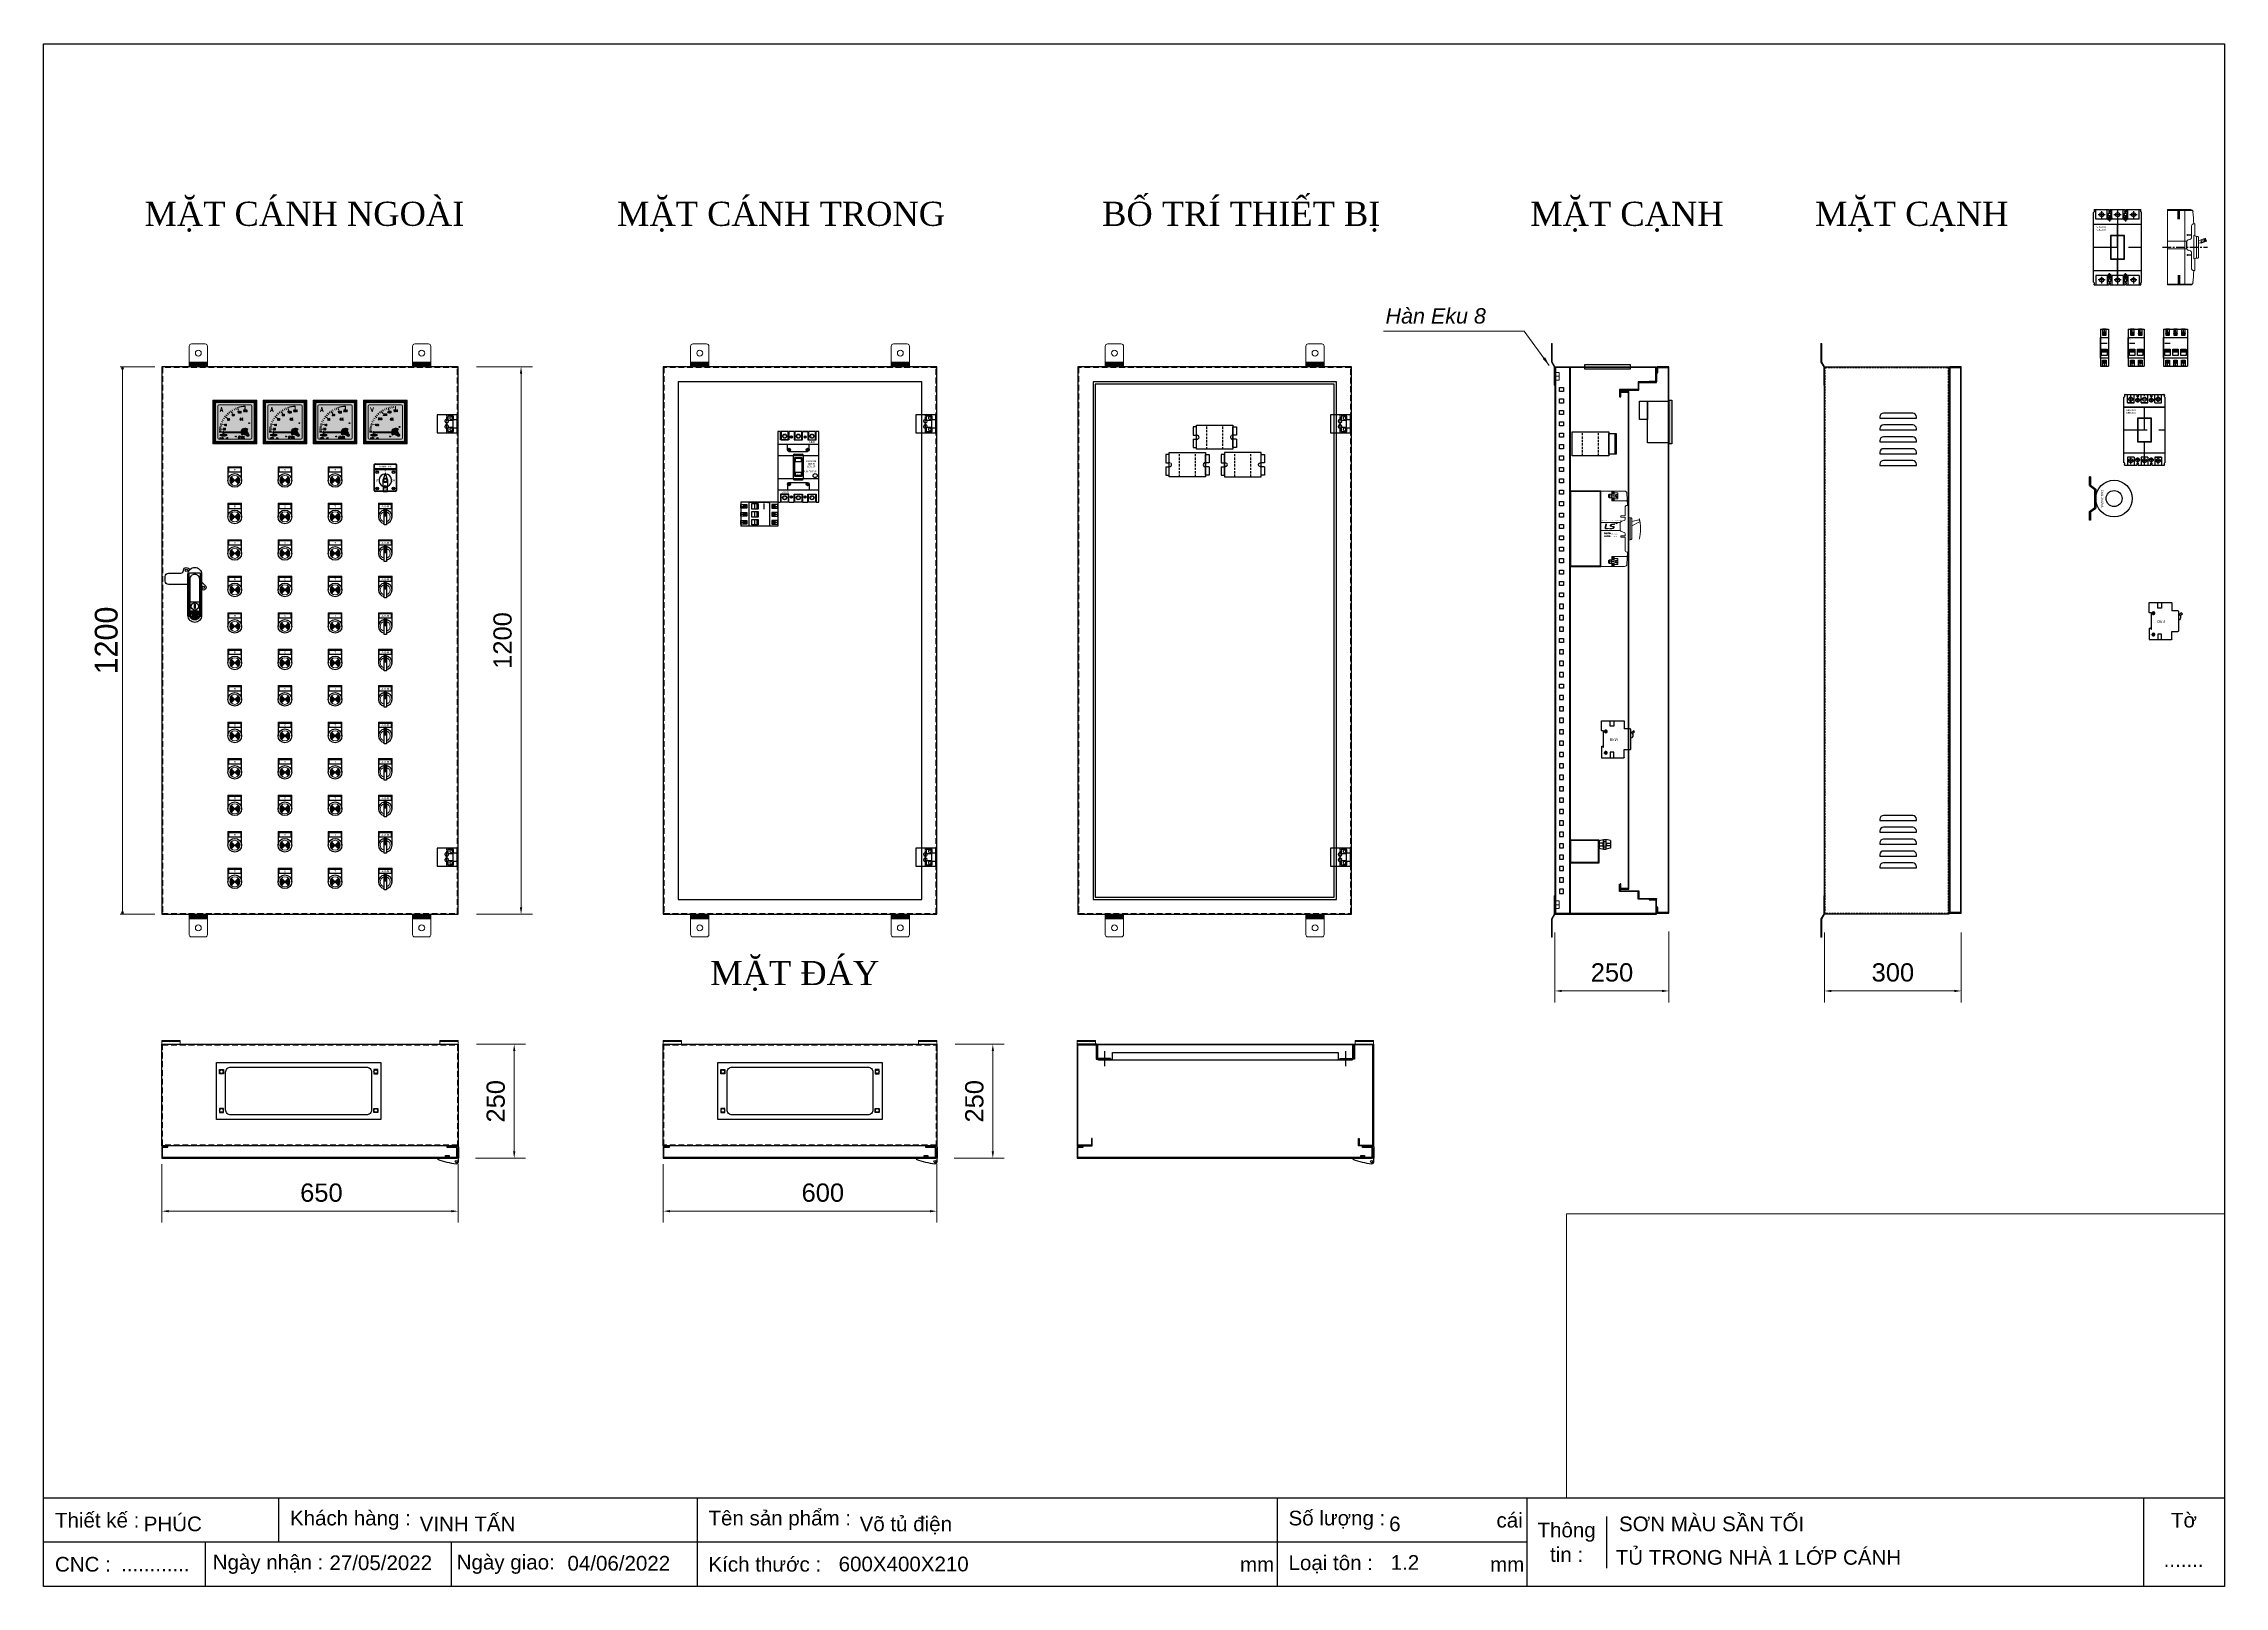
# Model space of a CAD drawing. Header units: millimetres. Extents: x 0 to 4783, y 0 to 3382.
import ezdxf
from ezdxf.enums import TextEntityAlignment as Align

# ---------------------------------------------------------------- set-up
doc = ezdxf.new("R2010")
doc.units = ezdxf.units.MM
for name, pattern in [('ASVLTYPE', [0.75, 0.5, -0.25]), ('CENTER', [2, 1.25, -0.25, 0.25, -0.25]), ('HIDDEN', [9.525, 6.35, -3.175]), ('HIDDEN2', [4.7625, 3.175, -1.5875]), ('HIDDENX2', [19.05, 12.7, -6.35]), ('KHUAT', [6, 4, -2])]:
    doc.linetypes.add(name, pattern=pattern)
for name, color, linetype, lineweight in [('0 TĂNG CỨNG', 7, 'Continuous', 15), ('07', 5, 'Continuous', 5), ('hw_Auxiliary', 2, 'Continuous', 13), ('hw_Center', 4, 'CENTER', 9), ('ME-DIM', 8, 'Continuous', 13)]:
    doc.layers.add(name, color=color, linetype=linetype, lineweight=lineweight)
for name, color, linetype in [('01', 7, 'HIDDEN2'), ('1-EMC-ACESS', 4, 'Continuous'), ('ce', 4, 'CENTER'), ('cover', 4, 'Continuous'), ('DI', 2, 'Continuous'), ('DIM', 253, 'Continuous'), ('OBJ1', 2, 'Continuous')]:
    doc.layers.add(name, color=color, linetype=linetype)
doc.styles.add('Arial', font='arial.ttf')
doc.styles.add('Arial-Black', font='txt')
doc.styles.add('HTXT1', font='romans.shx', dxfattribs={"width": 0.8, "height": 3, "bigfont": 'extfont.shx'})
doc.styles.add('KT', font='vnsimli.shx')
doc.styles.add('ROMANS', font='romans.shx', dxfattribs={"height": 5, "bigfont": 'romansvn.shx'})
doc.styles.add('Tahoma (Input Text)', font='tahoma.ttf')
doc.styles.add('TEXT-ELECTRICAL', font='txt')
doc.styles.add('tung dollar 82', font='arial.ttf', dxfattribs={"height": 82})
doc.styles.add('WD_IEC', font='isocp2.shx')
doc.dimstyles.new('CNC', dxfattribs={"dimtxt": 50, "dimasz": 5, "dimexe": 5, "dimexo": 15, "dimgap": 10, "dimtad": 1, "dimdec": 0, "dimtxsty": 'Standard', "dimblk": 'OPEN30', "dimcen": 10, "dimclrd": 5, "dimclre": 5, "dimclrt": 3, "dimazin": 3, "dimtfac": 1, "dimtdec": 0, "dimtmove": 0, "dimatfit": 3, "dimldrblk": 'ARCHTICK', "dimlwd": 9, "dimlwe": 9})
doc.dimstyles.new('ME DIM 1-20', dxfattribs={"dimscale": 20, "dimtxt": 2, "dimasz": 1, "dimexe": 0.5, "dimexo": 0.5, "dimgap": 0.5, "dimtad": 1, "dimdec": 0, "dimtxsty": 'TEXT-ELECTRICAL', "dimblk": 'OBLIQUE', "dimcen": 0, "dimdle": 0.5, "dimclrd": 256, "dimclre": 256, "dimclrt": 256, "dimazin": 3, "dimtfac": 1, "dimtdec": 0, "dimtix": 1, "dimtmove": 0, "dimatfit": 3, "dimlwd": -1, "dimlwe": -1})
doc.dimstyles.new('Thiện Dim-40', dxfattribs={"dimtxt": 40, "dimasz": 15, "dimexe": 25, "dimexo": 40, "dimgap": 20, "dimtad": 1, "dimdec": 0, "dimtxsty": 'Arial', "dimcen": 15, "dimclrd": 5, "dimclre": 5, "dimclrt": 3, "dimazin": 3, "dimtfac": 1, "dimtdec": 0, "dimtmove": 0, "dimatfit": 3, "dimldrblk": 'OBLIQUE', "dimlwd": 9, "dimlwe": 9})

# ---------------------------------------------------------------- blocks, each defined once
blk = doc.blocks.new('KHUNG CHUẨN')
at = {"color": 7}
for p, q in [((19889.2, -28535.2), (16919.2, -28535.2)), ((17239.2, -28535.2), (17239.2, -28595.2)), ((17809.2, -28535.2), (17809.2, -28655.2)), ((18599.2, -28535.2), (18599.2, -28655.2)), ((18939.2, -28535.2), (18939.2, -28655.2)), ((19779.2, -28535.2), (19779.2, -28655.2)), ((19047.6, -28560.2), (19047.6, -28630.2)), ((18939.2, -28595.2), (16919.2, -28595.2)), ((17139.2, -28595.2), (17139.2, -28655.2)), ((17474.2, -28595.2), (17474.2, -28655.2))]:
    blk.add_line(p, q, dxfattribs=at)
blk.add_lwpolyline([(16919.2, -26555.2), (19889.2, -26555.2), (19889.2, -28655.2), (16919.2, -28655.2)], close=True, dxfattribs=at)
at = {"color": 2, "char_height": 20, "style": 'Arial'}
for s, insert, width, attachment_point in [('  Thiết kế :', (16919.2, -28565.2), 917.634, 4), ('  Khách hàng :', (17239.2, -28565.2), 917.634, 4), ('  Tên sản phẩm :', (17809.2, -28565.2), 917.634, 4), ('  Số lượng :', (18599.2, -28565.2), 917.634, 4), ('cái', (18897.9, -28565.2), 63.517, 4), ('Thông\\Ptin :', (18993.4, -28595.2), 108.311, 5), ('Tờ', (19834.2, -28565.2), 110, 5), ('  CNC :', (16919.2, -28625.2), 917.634, 4), ('  Ngày nhận :', (17134, -28625.2), 556.651, 4), ('  Ngày giao:', (17466.3, -28625.2), 556.651, 4), ('  Kích thước :', (17809.2, -28625.2), 917.634, 4), ('mm', (18548.6, -28625.2), 73.831, 4), ('  Loại tôn :', (18599.2, -28625.2), 917.634, 4), ('mm', (18889.2, -28625.2), 917.634, 4)]:
    blk.add_mtext(s, dxfattribs=dict(at, insert=insert, width=width, attachment_point=attachment_point))
at = {"color": 3, "style": 'Arial'}
for tag, p in [('#01', (17055.6, -28580.1)), ('#02', (17431.4, -28580.1)), ('#03', (18030.6, -28580.1)), ('#08', (18751.7, -28580.1)), ('#10', (19064.8, -28580.1)), ('#04', (17024.8, -28634.6)), ('#05', (17308.5, -28633)), ('#06', (17632.7, -28633.7)), ('#07', (18002, -28634.7)), ('#09', (18753.8, -28632.6)), ('#11', (19060.3, -28625.7)), ('#12', (19806.5, -28628.9))]:
    blk.add_attdef(tag, p, '', height=20, dxfattribs=at)
blk = doc.blocks.new('HL044-1.3-C')
at = {"color": 1, "linetype": 'HIDDEN2', "ltscale": 0.5}
for p, q in [((-25, 40), (-25, 0)), ((-3, 0), (-3, 40))]:
    blk.add_line(p, q, dxfattribs=at)
at = {"color": 1}
for p, q in [((-12, 29), (0, 29)), ((-12, 11), (-12, 29)), ((0, 11), (-12, 11)), ((-11, 28.5), (0, 28.5)), ((-11, 28.5), (-11, 11.5)), ((0, 11.5), (-11, 11.5))]:
    blk.add_line(p, q, dxfattribs=at)
blk.add_lwpolyline([(-46, 40), (0, 40), (0, 0), (-46, 0)], close=True, dxfattribs=at)
at = {"color": 1, "linetype": 'HIDDEN2', "ltscale": 0.5}
for centre, radius in [((-25, 26), 4), ((-25, 14), 4), ((-15.5, 32.5), 3), ((-15.5, 7.5), 3)]:
    blk.add_circle(centre, radius, dxfattribs=at)
blk = doc.blocks.new('HL044-1.3-B')
h = blk.add_hatch()
h.set_pattern_fill('ANSI31', color=1, scale=0.3, style=0)
h.set_pattern_definition([(45, (-80982.31925, -42991.2648), (-0.673519209, 0.673519209), [])])
h.paths.add_polyline_path([(-15.5, 27), (-15.5, 24), (-9.5, 24), (-9.5, 27)])
at = {"color": 1}
for p, q in [((0, 0), (-43, 0)), ((-43, 0), (-43, -2)), ((-25, 6.5), (-25, 0)), ((-25, 6.5), (-19, 5.9)), ((-25, 5.5), (-19, 4.9)), ((-25, 4.5), (-19, 3.9)), ((-25, 3.5), (-19, 2.9)), ((-25, 2.5), (-19, 1.9)), ((-25, 1.5), (-19, 0.9)), ((-25, 0.5), (-19.7, 0)), ((-22, 24), (-22, 27)), ((-22, 27), (1, 27)), ((-1, 24), (-22, 24)), ((-19, 6.5), (-19, 0)), ((-15.5, 24), (-15.5, 27)), ((-9.5, 24), (-9.5, 27)), ((0, 23), (0, 0)), ((0, 7.5), (3, 7.5)), ((0, 6), (3, 6)), ((3, 25), (3, 0)), ((3, -6.5), (3, 0))]:
    blk.add_line(p, q, dxfattribs=at)
blk.add_lwpolyline([(-26, 6.5), (-18, 6.5), (-18, 0), (-26, 0)], close=True, dxfattribs=at)
blk.add_circle((-2.3, -7), 2.55, dxfattribs=at)
for centre, radius, start, end in [((-1, 23), 1, 0, 90), ((1, 25), 2, 0, 90), ((15.4, 147.7), 160.7, 248.6705, 263.5901), ((-2.5, -6.5), 5.5, 270, 0)]:
    blk.add_arc(centre, radius, start, end, dxfattribs=at)
blk = doc.blocks.new('*D1')
at = {"layer": 'Defpoints', "color": 0, "transparency": 16777216}
for p in [(909.3, 1188.4), (907.3, 938.4), (1032.2, 938.4)]:
    blk.add_point(p, dxfattribs=at)
at = {"layer": 'DIM', "color": 5, "lineweight": 9, "transparency": 16777216}
for p, q in [((949.3, 1188.4), (1057.2, 1188.4)), ((1032.2, 1173.4), (1032.2, 953.4)), ((947.3, 938.4), (1057.2, 938.4))]:
    blk.add_line(p, q, dxfattribs=at)
at = {"layer": 'DIM', "color": 5, "transparency": 16777216}
for points in [[(1029.7, 1173.4), (1034.7, 1173.4), (1032.2, 1188.4)], [(1029.7, 953.4), (1034.7, 953.4), (1032.2, 938.4)]]:
    blk.add_solid(points, dxfattribs=at)
at = {"layer": 'DIM', "color": 3, "transparency": 16777216, "insert": (991.8, 1063.4), "char_height": 40, "attachment_point": 5, "rotation": 90, "style": 'Arial'}
blk.add_mtext('250', dxfattribs=at)
blk = doc.blocks.new('_Oblique')
at = {"color": 0, "linetype": 'ByBlock', "lineweight": -2}
blk.add_line((-0.5, -0.5), (0.5, 0.5), dxfattribs=at)
blk = doc.blocks.new('*D2')
at = {"layer": 'Defpoints', "color": 0, "transparency": 16777216}
for p in [(259.3, 965.4), (909.3, 965.4), (909.3, 822.5)]:
    blk.add_point(p, dxfattribs=at)
at = {"layer": 'DIM', "color": 5, "lineweight": 9, "transparency": 16777216}
for p, q in [((259.3, 925.4), (259.3, 797.5)), ((909.3, 925.4), (909.3, 797.5)), ((274.3, 822.5), (894.3, 822.5))]:
    blk.add_line(p, q, dxfattribs=at)
at = {"layer": 'DIM', "color": 5, "transparency": 16777216}
for points in [[(274.3, 825), (274.3, 820), (259.3, 822.5)], [(894.3, 825), (894.3, 820), (909.3, 822.5)]]:
    blk.add_solid(points, dxfattribs=at)
at = {"layer": 'DIM', "color": 3, "transparency": 16777216, "insert": (609.3, 862.9), "char_height": 40, "attachment_point": 5, "style": 'Arial'}
blk.add_mtext('650', dxfattribs=at)
blk = doc.blocks.new('AB301-2-1')
at = {"linetype": 'Continuous'}
h = blk.add_hatch(dxfattribs=at)
h.set_pattern_fill('ACAD_ISO09W100', color=1, scale=0.2)
h.set_pattern_definition([(0, (-368.0181, 398.3814), (0, 1), [4.8, -0.6, 1.2, -0.6, 1.2, -0.6])])
h.paths.add_polyline_path([(-4.1, -88.5, 0.118404), (0, -89.5, 0.118404), (4.1, -88.5), (7, -72), (-7, -72)])
at = {"color": 1, "linetype": 'Continuous'}
for p, q in [((-10, -50.5), (10, -50.5)), ((-7, -72), (7, -72)), ((-7, -72), (-4.1, -88.5)), ((7, -72), (4.1, -88.5))]:
    blk.add_line(p, q, dxfattribs=at)
for points in [[(-15, -12.5), (-57.5, -12.5, -0.414214), (-65, -5), (-65, 5, -0.414214), (-57.5, 12.5), (-30.7, 12.5, 0.414214), (-24.7, 18.5), (-24.7, 18.7)], [(-24.7, 18.7, -0.198912), (-23, 23), (-23, 23, -0.414214), (-14.5, 23), (-11.3, 19.8)], [(15, -6.5), (23, -14.5, -0.414214), (23, -23), (23, -23, -0.381561), (15, -23.4, -0.381561)]]:
    blk.add_lwpolyline(points, format="xyb", dxfattribs=at)
for points in [[(0, 25), (0, 25, -0.414214), (15, 10), (15, -80.5, -0.414214), (0, -95.5), (0, -95.5, -0.414214), (-15, -80.5), (-15, 10, -0.414214)], [(0, 10, -0.414214), (10, 0), (10, -80.5, -0.414214), (0, -90.5, -0.414214), (-10, -80.5), (-10, 0, -0.414214)], [(9, -72.5), (9, -80.5, -0.414214), (0, -89.5, -0.414214), (-9, -80.5), (-9, -72.5, -0.414214), (-7, -70.5), (7, -70.5, -0.414214)]]:
    blk.add_lwpolyline(points, format="xyb", close=True, dxfattribs=at)
at = {"color": 2, "linetype": 'Continuous'}
blk.add_lwpolyline([(-12, 13.3), (12, 13.3), (12, -83.7), (-12, -83.7)], close=True, dxfattribs=at)
at = {"color": 1, "linetype": 'Continuous'}
blk.add_lwpolyline([(-1, -55.5), (1, -55.5), (1, -65.5), (-1, -65.5)], close=True, dxfattribs=at)
for centre, radius in [((-18.7, 18.7), 2.5), ((18.7, -18.7), 2.5), ((0, -60.5), 8)]:
    blk.add_circle(centre, radius, dxfattribs=at)
blk = doc.blocks.new('Den XANH')
h = blk.add_hatch(color=5)
h.paths.add_polyline_path([(15, 15), (22.8, 7.2, 0.198912), (26, 15, 0.198912), (22.8, 22.8)])
h.paths.add_polyline_path([(15, 15), (7.2, 22.8, 0.198912), (4, 15, 0.198912), (7.2, 7.2)])
at = {"color": 7}
for p, q in [((0, 45), (30, 45)), ((0, 45), (0, 15)), ((30, 15), (30, 45))]:
    blk.add_line(p, q, dxfattribs=at)
blk.add_lwpolyline([(2, 43), (28, 43), (28, 33), (2, 33)], close=True, dxfattribs=at)
blk.add_circle((15, 15), 15, dxfattribs=at)
at = {"layer": '07', "color": 5, "linetype": 'Continuous', "lineweight": 5, "ltscale": 3}
for p, q in [((22.8, 22.8), (7.2, 7.2)), ((7.2, 22.8), (22.8, 7.2))]:
    blk.add_line(p, q, dxfattribs=at)
blk.add_circle((15, 15), 11, dxfattribs=at)
at = {"layer": '01', "color": 2, "linetype": 'Continuous', "lineweight": 5, "style": 'Arial-Black'}
blk.add_attdef('T-SP', text='', height=2.4, dxfattribs=at).set_placement((15.2, 36), align=Align.CENTER)
blk = doc.blocks.new('Den DO')
h = blk.add_hatch(color=1)
h.paths.add_polyline_path([(7.2, 7.2), (15, 15), (7.2, 22.8, 0.198912), (4, 15, 0.198912)])
h.paths.add_polyline_path([(26, 15, 0.198912), (22.8, 22.8), (15, 15), (22.8, 7.2, 0.198912)])
at = {"color": 7}
for p, q in [((0, 45), (30, 45)), ((0, 45), (0, 15)), ((30, 15), (30, 45))]:
    blk.add_line(p, q, dxfattribs=at)
blk.add_lwpolyline([(2, 43), (28, 43), (28, 33), (2, 33)], close=True, dxfattribs=at)
blk.add_circle((15, 15), 15, dxfattribs=at)
at = {"layer": '07', "color": 1, "linetype": 'Continuous', "lineweight": 5, "ltscale": 3}
for p, q in [((22.8, 22.8), (7.2, 7.2)), ((7.2, 22.8), (22.8, 7.2))]:
    blk.add_line(p, q, dxfattribs=at)
blk.add_circle((15, 15), 11, dxfattribs=at)
at = {"layer": '01', "color": 2, "linetype": 'Continuous', "lineweight": 5, "style": 'Arial-Black'}
blk.add_attdef('T-SP', text='', height=2.4, dxfattribs=at).set_placement((15.2, 36), align=Align.CENTER)
blk = doc.blocks.new('Den VANG')
h = blk.add_hatch(color=2)
h.paths.add_polyline_path([(22.8, 7.2, 0.198912), (26, 15, 0.198912), (22.8, 22.8), (15, 15)])
h.paths.add_polyline_path([(7.2, 7.2), (15, 15), (7.2, 22.8, 0.198912), (4, 15, 0.198912)])
at = {"color": 7}
for p, q in [((0, 45), (30, 45)), ((0, 45), (0, 15)), ((30, 15), (30, 45))]:
    blk.add_line(p, q, dxfattribs=at)
blk.add_lwpolyline([(2, 43), (28, 43), (28, 33), (2, 33)], close=True, dxfattribs=at)
blk.add_circle((15, 15), 15, dxfattribs=at)
at = {"layer": '07', "color": 2, "linetype": 'Continuous', "lineweight": 5, "ltscale": 3}
for p, q in [((22.8, 22.8), (7.2, 7.2)), ((7.2, 22.8), (22.8, 7.2))]:
    blk.add_line(p, q, dxfattribs=at)
blk.add_circle((15, 15), 11, dxfattribs=at)
at = {"layer": '01', "color": 2, "linetype": 'Continuous', "lineweight": 5, "style": 'Arial-Black'}
blk.add_attdef('T-SP', text='', height=2.4, dxfattribs=at).set_placement((15.2, 36), align=Align.CENTER)
blk = doc.blocks.new('eku10')
at = {"color": 5}
blk.add_line((53937.9, -17418.7), (53931.9, -17418.7), dxfattribs=at)
blk.add_lwpolyline([(53937.9, -17401.7), (53938.6, -17402.7), (53938.6, -17417.7), (53937.9, -17418.7, 0.176471), (53937.9, -17410.2, 0.176471), (53937.9, -17401.7), (53931.9, -17401.7), (53931.1, -17402.7), (53931.1, -17417.7), (53931.9, -17418.7, -0.176471), (53931.9, -17410.2), (53937.9, -17410.2)], format="xyb", dxfattribs=at)
blk.add_arc((53943.5, -17406), 12.4, 159.984, 200.016, dxfattribs=at)
blk = doc.blocks.new('EKU 10')
at = {"layer": '0 TĂNG CỨNG'}
blk.add_blockref('eku10', (-53934.9, 17418.7), dxfattribs=at)
blk = doc.blocks.new('*D3')
at = {"layer": 'Defpoints', "color": 0, "transparency": 16777216}
for p in [(3315, 1473.6), (3565, 1475.6), (3565, 1305.3)]:
    blk.add_point(p, dxfattribs=at)
at = {"layer": 'DIM', "color": 5, "lineweight": 9, "transparency": 16777216}
for p, q in [((3565, 1435.6), (3565, 1280.3)), ((3315, 1433.6), (3315, 1280.3)), ((3330, 1305.3), (3550, 1305.3))]:
    blk.add_line(p, q, dxfattribs=at)
at = {"layer": 'DIM', "color": 5, "transparency": 16777216}
for points in [[(3330, 1307.8), (3330, 1302.8), (3315, 1305.3)], [(3550, 1307.8), (3550, 1302.8), (3565, 1305.3)]]:
    blk.add_solid(points, dxfattribs=at)
at = {"layer": 'DIM', "color": 3, "transparency": 16777216, "insert": (3440, 1345.7), "char_height": 40, "attachment_point": 5, "style": 'Arial'}
blk.add_mtext('250', dxfattribs=at)
blk = doc.blocks.new('*D4')
at = {"layer": 'Defpoints', "color": 0, "transparency": 16777216}
for p in [(3906.1, 1473.6), (4206.1, 1473.6), (4206.1, 1305.3)]:
    blk.add_point(p, dxfattribs=at)
at = {"layer": 'DIM', "color": 5, "lineweight": 9, "transparency": 16777216}
for p, q in [((3906.1, 1433.6), (3906.1, 1280.3)), ((4206.1, 1433.6), (4206.1, 1280.3)), ((3921.1, 1305.3), (4191.1, 1305.3))]:
    blk.add_line(p, q, dxfattribs=at)
at = {"layer": 'DIM', "color": 5, "transparency": 16777216}
for points in [[(3921.1, 1307.8), (3921.1, 1302.8), (3906.1, 1305.3)], [(4191.1, 1307.8), (4191.1, 1302.8), (4206.1, 1305.3)]]:
    blk.add_solid(points, dxfattribs=at)
at = {"layer": 'DIM', "color": 3, "transparency": 16777216, "insert": (4056.1, 1345.7), "char_height": 40, "attachment_point": 5, "style": 'Arial'}
blk.add_mtext('300', dxfattribs=at)
blk = doc.blocks.new('*D5')
at = {"layer": 'Defpoints', "color": 0, "transparency": 16777216}
for p in [(909.3, 2673.6), (1047.2, 2673.6), (909.3, 1473.6)]:
    blk.add_point(p, dxfattribs=at)
at = {"layer": 'DIM', "color": 5, "lineweight": 9, "transparency": 16777216}
for p, q in [((949.3, 2673.6), (1072.2, 2673.6)), ((1047.2, 1488.6), (1047.2, 2658.6)), ((949.3, 1473.6), (1072.2, 1473.6))]:
    blk.add_line(p, q, dxfattribs=at)
at = {"layer": 'DIM', "color": 5, "transparency": 16777216}
for points in [[(1044.7, 2658.6), (1049.7, 2658.6), (1047.2, 2673.6)], [(1044.7, 1488.6), (1049.7, 1488.6), (1047.2, 1473.6)]]:
    blk.add_solid(points, dxfattribs=at)
at = {"layer": 'DIM', "color": 3, "transparency": 16777216, "insert": (1006.8, 2073.6), "char_height": 40, "attachment_point": 5, "rotation": 90, "style": 'Arial'}
blk.add_mtext('1200', dxfattribs=at)
blk = doc.blocks.new('*U12925')
at = {"linetype": 'HIDDEN2'}
for p, q in [((-8.1, 3.2), (-4.1, 3.2)), ((-8.1, 1.6), (-4.8, 1.6)), ((5, 2.7), (12.3, 2.7)), ((-8.1, -1.6), (-4.8, -1.6)), ((-8.1, -3.2), (-4.1, -3.2)), ((5, -2.7), (12.3, -2.7))]:
    blk.add_line(p, q, dxfattribs=at)
for p, q in [((0, 6.5), (0, -6.5)), ((10, 4), (0, 4)), ((5, 4), (5, -4)), ((12.3, 2.7), (10, 4)), ((10, 4), (10, -4)), ((12.3, -2.7), (12.3, 2.7)), ((0, -4), (10, -4)), ((10, -4), (12.3, -2.7))]:
    blk.add_line(p, q)
blk.add_lwpolyline([(0, 6.5), (-7.3, 6.5, 0.414214), (-8.1, 5.7), (-8.1, -5.7, 0.414214), (-7.3, -6.5), (0, -6.5)], format="xyb")
for centre, radius, start, end in [((-6.8, 3.4), 2.71, 317.7354, 355.8315), ((-5.9, 0), 1.96, 304.1139, 55.8861), ((-7, 0), 4.37, 311.9186, 48.0814), ((-6.4, -3.3), 2.33, 0.8932, 45.5398)]:
    blk.add_arc(centre, radius, start, end, dxfattribs=at)
at = {"layer": 'hw_Center', "ltscale": 2}
blk.add_line((0, 0), (13.3, 0), dxfattribs=at)
blk = doc.blocks.new('*U10959')
h = blk.add_hatch(color=152)
edge = h.paths.add_edge_path()
edge.add_spline(control_points=[(8.564, 2.4685), (8.9563, 2.4685), (9.1808, 2.3695), (9.1808, 2.1071), (9.1808, 1.9364), (9.0647, 1.7112), (8.9598, 1.6289), (8.7187, 1.4434), (8.5071, 1.4239), (7.3804, 1.4239), (7.3804, 1.4239), (1.9845, 1.4239), (1.9845, 1.4239), (1.9845, 1.4239), (3.0765, 6), (3.0765, 6), (3.0765, 6), (1.2699, 6), (1.2699, 6), (1.1455, 6), (1.099, 5.9656), (1.0613, 5.8181), (1.0613, 5.8181), (0.0442, 1.6058), (0.0442, 1.6058), (-0.1471, 0.7691), (0.2857, 0), (1.2486, 0), (2.2111, 0), (2.7619, 0), (3.5799, 0), (4.1541, 0), (4.8861, 0.4936), (5.2879, 1.0618), (5.3385, 1.1329), (5.4271, 1.146), (5.3916, 0.9943), (5.3208, 0.6944), (5.236, 0.3324), (5.2144, 0.2429), (5.1738, 0.067), (5.266, 0), (5.3495, 0), (5.3495, 0), (7.4326, 0), (8.0953, 0), (10.4251, 0), (11.3139, 1.1151), (11.4147, 2.4436), (11.4656, 3.1179), (10.9845, 3.6322), (9.6483, 3.6322), (9.6483, 3.6322), (8.9865, 3.6322), (8.6221, 3.6322), (8.2547, 3.6322), (7.8802, 3.7638), (7.8802, 4.0914), (7.8802, 4.4268), (8.308, 4.7296), (8.8585, 4.7296), (8.8585, 4.7296), (11.3596, 4.7296), (11.3596, 4.7296), (11.3596, 4.7296), (11.5587, 5.5206), (11.6019, 5.7037), (11.6558, 5.9342), (11.5877, 6), (11.4182, 6), (11.4182, 6), (8.3288, 6), (8.3288, 6), (6.5328, 6), (5.7269, 4.8013), (5.7269, 3.9445), (5.7269, 3.0871), (6.4178, 2.4697), (8.1984, 2.4697), (8.1984, 2.4697), (8.564, 2.4685), (8.564, 2.4685)], knot_values=[0, 0, 0, 0, 1, 1, 1, 2, 2, 2, 3, 3, 3, 4, 4, 4, 5, 5, 5, 6, 6, 6, 7, 7, 7, 8, 8, 8, 9, 9, 9, 10, 10, 10, 11, 11, 11, 12, 12, 12, 13, 13, 13, 14, 14, 14, 15, 15, 15, 16, 16, 16, 17, 17, 17, 18, 18, 18, 19, 19, 19, 20, 20, 20, 21, 21, 21, 22, 22, 22, 23, 23, 23, 24, 24, 24, 25, 25, 25, 26, 26, 26, 27, 27, 27, 27], degree=3, periodic=0)
h = blk.add_hatch(color=10)
edge = h.paths.add_edge_path()
edge.add_spline(control_points=[(10.5597, 6.7227), (10.5597, 6.7227), (15.5292, 6.7227), (15.5292, 6.7227), (15.5292, 6.7227), (12.5227, 5.194), (12.5227, 5.194), (12.5227, 5.194), (12.6282, 5.6846), (12.6608, 5.831), (12.6957, 5.9856), (12.6412, 6.0887), (12.451, 6.1474), (12.2549, 6.2072), (10.5597, 6.7227), (10.5597, 6.7227)], knot_values=[0, 0, 0, 0, 1, 1, 1, 2, 2, 2, 3, 3, 3, 4, 4, 4, 5, 5, 5, 5], degree=3, periodic=0)
at = {"layer": 'Defpoints', "color": 2, "linetype": 'ByBlock', "lineweight": 9}
blk.add_line((5.7544, 3), (5.7544, 3), dxfattribs=at)
blk = doc.blocks.new('*U10958')
at = {"linetype": 'ByBlock', "lineweight": 9}
h = blk.add_hatch(color=10, dxfattribs=at)
h.paths.add_polyline_path([(29, 82.5), (24, 82.5), (24, 76.5), (29, 76.5)])
h.paths.add_polyline_path([(24, 67.5), (24, 62), (29, 62), (29, 67.5)])
h = blk.add_hatch(color=10, dxfattribs=at)
h.paths.add_polyline_path([(29, -76.5), (24, -76.5), (24, -82.5), (29, -82.5)])
h.paths.add_polyline_path([(29, -67.5), (29, -62), (24, -62), (24, -67.5)])
at = {"color": 112, "linetype": 'ByBlock', "lineweight": 9}
blk.add_line((60, 25), (60, -25), dxfattribs=at)
at = {"color": 150, "linetype": 'ByBlock', "lineweight": 9}
blk.add_line((64, 24.2), (64, -24.2), dxfattribs=at)
at = {"linetype": 'ByBlock', "lineweight": 18, "ltscale": 15}
blk.add_lwpolyline([(58.4, -51), (57.1, -77.8, -0.399303), (52.1, -82.5), (0, -82.5), (0, 82.5), (52.1, 82.5, -0.399303), (57.1, 77.8), (58.4, 51)], format="xyb", dxfattribs=at)
at = {"color": 10, "linetype": 'ByBlock', "lineweight": 9}
for points in [[(29, 82.5), (24, 82.5), (24, 62), (29, 62)], [(29, 76.5), (24, 76.5), (24, 67.5), (29, 67.5)], [(29, -82.5), (24, -82.5), (24, -62), (29, -62)], [(29, -76.5), (24, -76.5), (24, -67.5), (29, -67.5)]]:
    blk.add_lwpolyline(points, close=True, dxfattribs=at)
for points in [[(24, 82.5), (24, 61), (57.9, 61)], [(24, -82.5), (24, -61), (57.9, -61)]]:
    blk.add_lwpolyline(points, dxfattribs=at)
at = {"color": 0, "linetype": 'ByBlock', "lineweight": 18}
blk.add_lwpolyline([(53, 24.8, 0.401491), (52.5, 25.3), (44, 25.7, -0.401491), (43.5, 26.2), (43.5, 27.8, -0.401491), (44, 28.3), (52.5, 28.7, 0.401491), (53, 29.2), (53, 47, -0.414214), (57, 51), (60, 51), (60, 25), (64, 24.2), (66.4, 23.7, -0.347339), (67.6, 22.3, -0.009301), (68, 0, -0.009301), (67.6, -22.3, -0.347339), (66.4, -23.7), (64, -24.2), (60, -25), (60, -51), (57, -51, -0.414214), (53, -47), (53, -19.2, 0.401491), (52.5, -18.7), (44, -18.3, -0.401491), (43.5, -17.8), (43.5, -16.2, -0.401491), (44, -15.7), (52.5, -15.3, 0.401491), (53, -14.8), (53, -10.8, 0.339454), (50.8, -7.9), (45.4, -6.4, -0.275977), (42.5, -3.5), (42.5, 5), (42.5, 13.5, -0.275977), (45.4, 16.4), (50.8, 17.9, 0.339454), (53, 20.8)], format="xyb", close=True, dxfattribs=at)
at = {"linetype": 'ByBlock', "lineweight": 18, "ltscale": 15}
blk.add_lwpolyline([(42.5, -3.5), (0, -3.5), (0, 13.5), (42.5, 13.5)], close=True, dxfattribs=at)
at = {"color": 0, "linetype": 'ByBlock', "lineweight": 18}
blk.add_lwpolyline([(67.8, 16.2), (83, 19.5, -0.386063), (84.1, 18.9), (85.1, 16, -0.374556), (84.6, 14.8), (68, 6.7)], format="xyb", dxfattribs=at)
at = {"layer": 'Defpoints', "color": 8, "linetype": 'HIDDEN', "lineweight": 9, "ltscale": 10}
blk.add_arc((0, 0), 87, 345, 15, dxfattribs=at)
at = {"color": 0, "linetype": 'ByBlock', "lineweight": 9, "xscale": 2, "yscale": 2, "zscale": 2}
blk.add_blockref('*U10959', (7.7, -1), dxfattribs=at)
at = {"layer": 'hw_Auxiliary', "color": 0, "linetype": 'ByBlock', "lineweight": 9, "rotation": 180}
blk.add_blockref('*U12925', (29, 72), dxfattribs=at)
at = {"layer": 'hw_Auxiliary', "color": 0, "linetype": 'ByBlock', "lineweight": 9, "xscale": -1}
blk.add_blockref('*U12925', (29, -72), dxfattribs=at)
at = {"color": 8, "linetype": 'ByBlock', "lineweight": 9, "style": 'WD_IEC'}
blk.add_text('Size: Wm35 - H165 - D87/Dc60', height=2, dxfattribs=at).set_placement((22.3, 18.5), align=Align.MIDDLE_CENTER)
at = {"layer": 'Defpoints', "color": 8, "linetype": 'ByBlock', "lineweight": 9, "style": 'WD_IEC'}
for s, p in [('%%UMCCB Series:', (7.3, -8.5)), ('ABN250c, ABH250c, ABS250c', (7.3, -11.2)), ('%%UELCB Series:', (7.3, -15)), ('EBN250c, EBH250c, EBS250c', (7.3, -17.7))]:
    blk.add_text(s, height=1.5, dxfattribs=at).set_placement(p, align=Align.MIDDLE_LEFT)
blk = doc.blocks.new('*D6')
at = {"layer": 'Defpoints', "color": 0, "transparency": 16777216}
for p in [(1959.1, 1188.4), (1957.1, 938.4), (2082, 938.4)]:
    blk.add_point(p, dxfattribs=at)
at = {"layer": 'DIM', "color": 5, "lineweight": 9, "transparency": 16777216}
for p, q in [((1999.1, 1188.4), (2107, 1188.4)), ((2082, 1173.4), (2082, 953.4)), ((1997.1, 938.4), (2107, 938.4))]:
    blk.add_line(p, q, dxfattribs=at)
at = {"layer": 'DIM', "color": 5, "transparency": 16777216}
for points in [[(2079.5, 1173.4), (2084.5, 1173.4), (2082, 1188.4)], [(2079.5, 953.4), (2084.5, 953.4), (2082, 938.4)]]:
    blk.add_solid(points, dxfattribs=at)
at = {"layer": 'DIM', "color": 3, "transparency": 16777216, "insert": (2041.6, 1063.4), "char_height": 40, "attachment_point": 5, "rotation": 90, "style": 'Arial'}
blk.add_mtext('250', dxfattribs=at)
blk = doc.blocks.new('*D7')
at = {"layer": 'Defpoints', "color": 0, "transparency": 16777216}
for p in [(1359.1, 965.4), (1959.1, 965.4), (1959.1, 822.5)]:
    blk.add_point(p, dxfattribs=at)
at = {"layer": 'DIM', "color": 5, "lineweight": 9, "transparency": 16777216}
for p, q in [((1359.1, 925.4), (1359.1, 797.5)), ((1959.1, 925.4), (1959.1, 797.5)), ((1374.1, 822.5), (1944.1, 822.5))]:
    blk.add_line(p, q, dxfattribs=at)
at = {"layer": 'DIM', "color": 5, "transparency": 16777216}
for points in [[(1374.1, 825), (1374.1, 820), (1359.1, 822.5)], [(1944.1, 825), (1944.1, 820), (1959.1, 822.5)]]:
    blk.add_solid(points, dxfattribs=at)
at = {"layer": 'DIM', "color": 3, "transparency": 16777216, "insert": (1709.1, 862.9), "char_height": 40, "attachment_point": 5, "style": 'Arial'}
blk.add_mtext('600', dxfattribs=at)
blk = doc.blocks.new('*D8')
at = {"color": 5, "lineweight": 9, "ltscale": 3, "transparency": 16777216}
for p, q in [((244.3, 2673.6), (168.2, 2673.6)), ((173.2, 2668.6), (173.2, 1478.6)), ((244.3, 1473.6), (168.2, 1473.6))]:
    blk.add_line(p, q, dxfattribs=at)
at = {"color": 0, "linetype": 'ByBlock', "lineweight": -2}
for p, q in [((171.8, 2668.6), (173.2, 2673.6)), ((173.2, 2673.6), (174.5, 2668.6)), ((173.2, 2673.6), (173.2, 2668.6)), ((173.2, 1473.6), (171.8, 1478.6)), ((174.5, 1478.6), (173.2, 1473.6)), ((173.2, 1473.6), (173.2, 1478.6))]:
    blk.add_line(p, q, dxfattribs=at)
at = {"layer": 'Defpoints', "color": 0, "ltscale": 3, "transparency": 16777216}
for p in [(259.3, 2673.6), (173.2, 1473.6), (259.3, 1473.6)]:
    blk.add_point(p, dxfattribs=at)
at = {"color": 3, "ltscale": 3, "transparency": 16777216, "insert": (137.6, 2073.6), "char_height": 50, "attachment_point": 5, "rotation": 90}
blk.add_mtext('1200', dxfattribs=at)
blk = doc.blocks.new('_ArchTick')
at = {"color": 0, "const_width": 0.15}
blk.add_lwpolyline([(-0.5, -0.5), (0.5, 0.5)], dxfattribs=at)
blk = doc.blocks.new('_Open30')
at = {"color": 0, "linetype": 'ByBlock', "lineweight": -2}
for p, q in [((-1, 0.27), (0, 0)), ((0, 0), (-1, -0.27)), ((0, 0), (-1, 0))]:
    blk.add_line(p, q, dxfattribs=at)
blk = doc.blocks.new('*U5683')
at = {"layer": 'OBJ1', "lineweight": 25, "true_color": 0x333333}
for points in [[(47, 1), (48, 2), (-48, 2), (-47, 1)], [(-47, 1), (-48, 2), (-48, -94), (-47, -93)], [(46, 0), (47, 1), (-47, 1), (-46, 0)], [(-46, 0), (-47, 1), (-47, -93), (-46, -92)], [(45, -1), (46, 0), (-46, 0), (-45, -1)], [(-45, -1), (-46, 0), (-46, -92), (-45, -91)], [(45, -91), (46, -92), (46, 0), (45, -1)], [(46, -92), (47, -93), (47, 1), (46, 0)], [(47, -93), (48, -94), (48, 2), (47, 1)], [(44, -2), (45, -1), (-45, -1), (-44, -2)], [(-44, -2), (-45, -1), (-45, -91), (-44, -90)], [(43, -3), (44, -2), (-44, -2), (-43, -3)], [(-43, -3), (-44, -2), (-44, -90), (-43, -89)], [(44, -2), (43, -3), (43, -89), (44, -90)], [(45, -1), (44, -2), (44, -90), (45, -91)], [(48, -94), (47, -93), (-47, -93), (-48, -94)], [(-46, -92), (-47, -93), (47, -93), (46, -92)], [(-45, -91), (-46, -92), (46, -92), (45, -91)], [(45, -91), (44, -90), (-44, -90), (-45, -91)], [(-43, -89), (-44, -90), (44, -90), (43, -89)]]:
    blk.add_hatch(color=250, dxfattribs=at).paths.add_polyline_path(points)
at = {"layer": 'OBJ1', "lineweight": 25, "true_color": 0xc2c2b6}
h = blk.add_hatch(color=9, dxfattribs=at)
h.paths.add_polyline_path([(42.5, -6, 0.414214), (40, -3.5), (-40, -3.5, 0.414214), (-42.5, -6), (-42.5, -86, 0.414214), (-40, -88.5), (40, -88.5, 0.414214), (42.5, -86)])
h.paths.add_polyline_path([(37.5, -11, 0.414214), (35, -8.5), (-35, -8.5, 0.414214), (-37.5, -11), (-37.5, -81, 0.414214), (-35, -83.5), (35, -83.5, 2.414214), (32.5, -81, 1), (37.5, -81)], flags=16)
at = {"layer": 'OBJ1', "lineweight": 25, "true_color": 0x9e9e8a}
blk.add_hatch(color=252, dxfattribs=at).paths.add_polyline_path([(37.5, -11, 0.414214), (35, -8.5), (-35, -8.5, 0.414214), (-37.5, -11), (-37.5, -81, 0.414214), (-35, -83.5), (35, -83.5, 0.414214), (37.5, -81)])
at = {"layer": 'OBJ1', "lineweight": 15}
for points in [[(-19.6, -35.5), (-19.6, -35.6), (-19.7, -35.7), (-16.9, -37.8, -0.000988), (-16.8, -37.6)], [(6.1, -13.9), (6.2, -14.2, -0.073178), (22.5, -11.8), (22.5, -11.5, 0.073178)], [(7.2, -17.3), (7.1, -17.3), (7, -17.3), (8, -20.7), (8.1, -20.6), (8.2, -20.6)], [(-27.5, -68.4), (-31, -68.4, 0.000467), (-31, -68.5, 0.000467), (-31, -68.6), (-27.5, -68.6, -0.0005), (-27.5, -68.5, -0.0005)], [(-30.5, -61.4), (-30.5, -61.6), (-27.1, -62), (-27, -61.8)]]:
    blk.add_hatch(color=250, dxfattribs=at).paths.add_polyline_path(points)
at = {"layer": 'OBJ1', "lineweight": 18, "true_color": 0x0f0f0f}
for points in [[(-7.3, -24.1), (-7.4, -24.1), (-7.5, -24.2), (-5.5, -27.1), (-5.4, -27), (-5.3, -27)], [(22.6, -15), (22.4, -15), (22.4, -18.5), (22.5, -18.5), (22.6, -18.5)], [(-27.9, -50.5), (-27.9, -50.6), (-27.9, -50.7), (-24.6, -51.8), (-24.6, -51.7), (-24.6, -51.6)]]:
    blk.add_hatch(color=250, dxfattribs=at).paths.add_polyline_path(points)
at = {"layer": 'OBJ1', "lineweight": 15, "true_color": 0x0f0f0f}
h = blk.add_hatch(color=250, dxfattribs=at)
edge = h.paths.add_edge_path()
edge.add_ellipse((14, -39.9), major_axis=(-3.24, 0), ratio=0.863721, start_angle=282.4889, end_angle=437.5111)
edge.add_line((13.4, -42.7), (13.4, -42.2))
edge.add_ellipse((14, -39.9), major_axis=(-2.74, 0), ratio=0.861865, start_angle=284.809, end_angle=435.191, ccw=False)
edge.add_line((13.4, -37.6), (13.4, -37.2))
h = blk.add_hatch(color=250, dxfattribs=at)
edge = h.paths.add_edge_path()
edge.add_ellipse((18, -39.9), major_axis=(-3.24, 0), ratio=0.863721, start_angle=282.4889, end_angle=437.5111)
edge.add_line((17.4, -42.7), (17.4, -42.2))
edge.add_ellipse((18, -39.9), major_axis=(-2.74, 0), ratio=0.861865, start_angle=365.2391, end_angle=435.191, ccw=False)
edge.add_line((15.3, -40.2), (17.4, -40.2))
edge.add_line((17.4, -40.2), (17.4, -39.7))
edge.add_line((17.4, -39.7), (15.3, -39.7))
edge.add_ellipse((18, -39.9), major_axis=(-2.74, 0), ratio=0.861865, start_angle=284.809, end_angle=354.7609, ccw=False)
edge.add_line((17.4, -37.6), (17.4, -37.2))
at = {"layer": 'OBJ1', "lineweight": 25, "true_color": 0x2b2b2b}
for points in [[(13.6, -67.5), (-21.8, -67.5), (-23.2, -68.5), (13.5, -68.5, -0.027842)], [(13.5, -68.5), (-23.2, -68.5), (-21.8, -69.5), (13.6, -69.5, -0.027842)], [(20.5, -67.7), (20.5, -67.5), (13.6, -67.5, 0.027842), (13.5, -68.5), (19.7, -68.5)], [(19.7, -68.5), (13.5, -68.5, 0.027842), (13.6, -69.5), (18.7, -69.5)], [(20.5, -68.5), (19.7, -68.5), (18.7, -69.5), (20.5, -69.5)]]:
    blk.add_hatch(color=250, dxfattribs=at).paths.add_polyline_path(points)
at = {"layer": 'OBJ1', "lineweight": 30, "true_color": 0x141414}
for points in [[(21.2, -67, -0.004217), (21.2, -67), (27.4, -60.9, 0.557477), (13.6, -67.5), (20.5, -67.5), (20.5, -67.7), (20.9, -67.3), (17.1, -63.9), (17.2, -63.8), (17.4, -63.6)], [(13.6, -69.5, 0.114522), (14.9, -73.3), (18.7, -69.5)], [(22.9, -71), (21.8, -70.3, -0.306272), (20.5, -68.5), (20.5, -69.5), (18.7, -69.5), (14.9, -73.3, 0.057823), (16.2, -74.9), (18.7, -72.4), (20.7, -73.5)], [(20.7, -73.5), (26.4, -76.6, -0.155728), (25.9, -74.9, -0.142786), (26.3, -73.3), (22.9, -71)], [(28.8, -62.1, 0.049418), (27.4, -60.9), (21.2, -67, -0.527028), (24.4, -67.9), (25, -68.8), (27.3, -66.4), (26.3, -64.6)], [(25, -68.8), (27.2, -72.3, -0.305979), (30.6, -72.4), (27.3, -66.4)]]:
    blk.add_hatch(color=250, dxfattribs=at).paths.add_polyline_path(points)
at = {"layer": 'OBJ1', "lineweight": 30, "true_color": 0x030303}
for points in [[(21.3, -67.7, -0.07779), (21.6, -67.3), (17.4, -63.6), (17.2, -63.8), (17.1, -63.9)], [(24.4, -67.9), (23.9, -67.1, 0.383546), (21.2, -67), (21.2, -67), (21.6, -67.3, -0.629361), (24, -68.5, -1), (21, -68.5, -0.147082), (21.3, -67.7), (20.9, -67.3, 0.376225), (21.1, -69.9), (21.8, -70.3, 0.642728)]]:
    blk.add_hatch(color=18, dxfattribs=at).paths.add_polyline_path(points)
at = {"layer": 'OBJ1', "lineweight": 25, "true_color": 0x2b2b2b}
blk.add_hatch(color=250, dxfattribs=at).paths.add_polyline_path([(19.7, -68.5), (20.5, -68.5), (20.5, -67.7)], flags=17)
at = {"layer": 'OBJ1', "lineweight": 15, "true_color": 0x1c1c1c}
blk.add_hatch(color=250, dxfattribs=at).paths.add_polyline_path([(20.9, -67.3), (20.9, -67.3), (20.5, -67.7), (20.5, -68.5, -0.156562)])
at = {"layer": 'OBJ1', "lineweight": 25, "true_color": 0xdfaf9f}
blk.add_hatch(color=21, dxfattribs=at).paths.add_polyline_path([(24, -68.5, 1), (21, -68.5, 1)])
at = {"layer": 'OBJ1', "lineweight": 30, "true_color": 0x383838}
blk.add_hatch(color=250, dxfattribs=at).paths.add_polyline_path([(24.4, -67.9, -0.642728), (21.8, -70.3), (26.3, -73.3, -0.108853), (27.2, -72.3)])
at = {"layer": 'OBJ1', "lineweight": 25, "true_color": 0x191915}
blk.add_hatch(color=250, dxfattribs=at).paths.add_polyline_path([(28.9, -71.9, 1), (28.9, -77.9, 1)])
at = {"layer": 'OBJ1', "lineweight": 25, "true_color": 0x2f2f27}
blk.add_hatch(color=250, dxfattribs=at).paths.add_polyline_path([(30.4, -76.2, 0.048873), (30.7, -75.9), (27.3, -73.5, 0.048944), (27.1, -73.9)])
at = {"color": 41, "lineweight": 15, "true_color": 0xeedc77}
for p, q in [((2.4, -77.7), (2.1, -77.4)), ((2.1, -78), (2.4, -77.7)), ((2.2, -77.2), (2.5, -77.5)), ((2.5, -77.8), (2.2, -78.1)), ((2.5, -77.5), (2.8, -77.2)), ((2.8, -78.1), (2.5, -77.8)), ((2.9, -77.4), (2.6, -77.7)), ((2.6, -77.7), (2.9, -78)), ((31.5, -48.5), (31.2, -48.2)), ((31.2, -48.8), (31.5, -48.5)), ((31.3, -48.1), (31.6, -48.4)), ((31.6, -48.6), (31.3, -48.9)), ((31.6, -48.4), (31.9, -48.1)), ((31.9, -48.9), (31.6, -48.6)), ((32.1, -48.2), (31.8, -48.5)), ((31.8, -48.5), (32.1, -48.8))]:
    blk.add_line(p, q, dxfattribs=at)
at = {"layer": 'cover', "color": 3, "ltscale": 100}
blk.add_lwpolyline([(-46, -92), (46, -92), (46, 0), (-46, 0)], close=True, dxfattribs=at)
at = {"layer": 'OBJ1', "color": 27, "lineweight": 15}
for p, q in [((-48, 2), (48, 2)), ((-48, -94), (-48, 2)), ((-43, -3), (-48, 2)), ((-47, 1), (47, 1)), ((-47, 1), (-47, -93)), ((-46, 0), (46, 0)), ((43, -3), (48, 2)), ((46, 0), (46, -92)), ((47, 1), (47, -93)), ((48, 2), (48, -94)), ((-46, 0), (-46, -92)), ((-45, -1), (45, -1)), ((-45, -1), (-45, -91)), ((-44, -2), (44, -2)), ((-44, -2), (-44, -90)), ((-43, -3), (43, -3)), ((-43, -3), (-43, -89)), ((43, -3), (43, -89)), ((44, -2), (44, -90)), ((45, -1), (45, -91)), ((-48, -94), (-43, -89)), ((48, -94), (-48, -94)), ((-47, -93), (47, -93)), ((-46, -92), (46, -92)), ((-45, -91), (45, -91)), ((-44, -90), (44, -90)), ((-43, -89), (43, -89)), ((43, -89), (48, -94))]:
    blk.add_line(p, q, dxfattribs=at)
at = {"layer": 'OBJ1', "color": 9, "lineweight": 15, "true_color": 0xc2c2b6}
for p, q in [((-42.5, -6), (-42.5, -86)), ((-40, -3.5), (40, -3.5)), ((-37.5, -11), (-37.5, -81)), ((-35, -8.5), (35, -8.5)), ((37.5, -11), (37.5, -81)), ((42.5, -6), (42.5, -86)), ((-40, -88.5), (40, -88.5)), ((-35, -83.5), (35, -83.5))]:
    blk.add_line(p, q, dxfattribs=at)
at = {"layer": 'OBJ1', "color": 250, "lineweight": 18, "true_color": 0x0f0f0f}
for p, q in [((-26.3, -46.6), (-29.5, -45.2)), ((-24.4, -42.8), (-27.5, -41.1)), ((-20.1, -35.2), (-20.1, -35.2)), ((-20.1, -35.2), (-20.1, -35.2)), ((-13.9, -29.3), (-16.3, -26.8)), ((-7.4, -24.1), (-9.3, -21.2)), ((-7.4, -24.1), (-7.5, -24.2)), ((-5.5, -27.1), (-7.5, -24.2)), ((-7.4, -24.1), (-7.3, -24.1)), ((-5.3, -27), (-7.3, -24.1)), ((-4.1, -22.1), (-5.8, -19)), ((-5.4, -27), (-5.5, -27.1)), ((-5.4, -27), (-5.3, -27)), ((-0.1, -20), (-1.6, -16.8)), ((3.4, -18.5), (2.1, -15.3)), ((7.1, -17.3), (6.1, -13.9)), ((7.1, -17.3), (6.1, -13.9)), ((22.5, -15), (22.4, -15)), ((22.4, -15), (22.4, -18.5)), ((22.6, -15), (22.4, -15)), ((22.4, -18.5), (22.5, -18.5)), ((22.5, -18.5), (22.6, -18.5)), ((22.6, -18.5), (22.6, -15)), ((-34.5, -68.5), (-31, -68.5)), ((-34.4, -66), (-29.2, -66.2)), ((-34.3, -63.5), (-30.8, -63.8)), ((-34, -61), (-30.5, -61.5)), ((-33.7, -59), (-30.3, -59.6)), ((-33.2, -56.6), (-29.8, -57.3)), ((-32.4, -54.2), (-29.3, -55)), ((-31.9, -51.7), (-28.6, -52.7)), ((-31.2, -49.4), (-27.9, -50.6)), ((-27.9, -50.6), (-27.9, -50.5)), ((-24.6, -51.6), (-27.9, -50.5)), ((-27.9, -50.6), (-27.9, -50.7)), ((-27.9, -50.7), (-24.6, -51.8)), ((-24.6, -51.7), (-24.6, -51.6)), ((-24.6, -51.7), (-24.6, -51.8))]:
    blk.add_line(p, q, dxfattribs=at)
at = {"layer": 'OBJ1', "color": 250, "lineweight": 15, "true_color": 0x0f0f0f}
for p, q in [((-25, -37.4), (-22.3, -39.2)), ((-20.1, -35.2), (-22.4, -33.4)), ((-19.4, -30.1), (-16.9, -32.3)), ((-15.8, -27.3), (-13.9, -29.3)), ((-12.8, -24), (-10.7, -26.6)), ((-1.3, -17.4), (-0.1, -20)), ((13.4, -37.2), (13.4, -37.6)), ((13.4, -42.2), (13.4, -42.7)), ((17.4, -39.7), (15.3, -39.7)), ((17.4, -40.2), (15.3, -40.2)), ((17.4, -37.2), (17.4, -37.6)), ((17.4, -39.7), (17.4, -40.2)), ((17.4, -42.2), (17.4, -42.7)), ((22.5, -15), (22.5, -11.5)), ((-34.5, -68.5), (-31, -68.5)), ((-32.9, -59.1), (-30.3, -59.6)), ((-32.4, -54.2), (-29.3, -55))]:
    blk.add_line(p, q, dxfattribs=at)
at = {"layer": 'OBJ1', "color": 250, "lineweight": 15}
for p, q in [((-20.1, -35.2), (-19.6, -35.6)), ((-19.6, -35.6), (-19.7, -35.7)), ((-16.9, -37.8), (-19.7, -35.7)), ((-19.6, -35.6), (-19.6, -35.5)), ((-16.8, -37.7), (-19.6, -35.5)), ((-16.9, -37.7), (-16.8, -37.7)), ((-16.9, -37.7), (-16.9, -37.8)), ((7.1, -17.3), (7, -17.3)), ((8, -20.7), (7, -17.3)), ((7.1, -17.3), (7.2, -17.3)), ((7.2, -17.3), (8.2, -20.6)), ((8.1, -20.6), (8, -20.7)), ((8.1, -20.6), (8.2, -20.6)), ((22.5, -11.5), (22.5, -11.8)), ((-31, -68.5), (-31, -68.4)), ((-31, -68.4), (-27.5, -68.4)), ((-31, -68.5), (-31, -68.6)), ((-31, -68.6), (-27.5, -68.6)), ((-27, -61.8), (-30.5, -61.4)), ((-30.5, -61.4), (-30.5, -61.6)), ((-30.5, -61.6), (-27.1, -62)), ((-27.5, -68.4), (-27.5, -68.6)), ((-27, -61.8), (-27.1, -62))]:
    blk.add_line(p, q, dxfattribs=at)
at = {"layer": 'OBJ1', "color": 250, "lineweight": 18}
for p, q in [((-31.8, -73.7), (-31.8, -76)), ((-17.8, -73.7), (-17.8, -76)), ((8, -77.5), (9.8, -77.1)), ((9, -76.4), (9, -79.5))]:
    blk.add_line(p, q, dxfattribs=at)
at = {"layer": 'OBJ1', "color": 27, "lineweight": 18}
for p, q in [((-23.2, -68.5), (-26.7, -68.5)), ((-21.8, -67.5), (-23.2, -68.5)), ((20.5, -68.5), (-23.2, -68.5)), ((-21.8, -69.5), (-23.2, -68.5)), ((20.5, -67.5), (-21.8, -67.5)), ((20.5, -69.5), (-21.8, -69.5)), ((20.9, -67.3), (14.9, -73.3)), ((17.2, -63.8), (17.1, -63.9)), ((17.1, -63.9), (21.3, -67.7)), ((17.2, -63.8), (17.4, -63.6)), ((17.4, -63.6), (21.6, -67.3)), ((20.5, -68.5), (20.5, -67.5)), ((20.5, -68.5), (20.5, -69.5)), ((22.9, -71), (20.7, -73.5)), ((21.2, -67), (27.4, -60.9)), ((26.3, -73.3), (21.8, -70.3)), ((24.4, -67.9), (27.2, -72.3)), ((25, -68.8), (27.3, -66.4))]:
    blk.add_line(p, q, dxfattribs=at)
at = {"layer": 'OBJ1', "color": 250, "lineweight": 25}
for p, q in [((8, -77.5), (9.8, -77.1)), ((8, -77.5), (9.7, -77.7)), ((8, -78), (9.7, -77.7)), ((8, -78), (9.7, -78.3)), ((8, -78.6), (9.7, -78.3)), ((8, -78.6), (9.8, -78.9)), ((18.9, -79.1), (20.4, -79.1)), ((19.7, -77.1), (19.7, -79.1))]:
    blk.add_line(p, q, dxfattribs=at)
at = {"layer": 'OBJ1', "color": 9, "lineweight": 18, "true_color": 0xc2c2b6}
for p, q in [((18.7, -72.4), (16.2, -74.9)), ((16.2, -74.9), (18.7, -72.4)), ((18.7, -72.4), (26.4, -76.6)), ((26.3, -64.6), (28.8, -62.1)), ((26.3, -64.6), (30.6, -72.4)), ((27.1, -73.9), (30.4, -76.2)), ((27.3, -73.5), (30.7, -75.9))]:
    blk.add_line(p, q, dxfattribs=at)
at = {"layer": 'OBJ1', "color": 27, "lineweight": 25}
for centre in [(31.6, -48.5), (2.5, -77.7)]:
    blk.add_circle(centre, 1, dxfattribs=at)
at = {"layer": 'OBJ1', "color": 41, "linetype": 'ByBlock', "lineweight": 15, "true_color": 0xeedc77}
for centre in [(31.6, -48.5), (2.5, -77.7)]:
    blk.add_circle(centre, 0.84, dxfattribs=at)
at = {"layer": 'OBJ1', "color": 250, "lineweight": 25}
for centre in [(9.9, -77.1), (9.9, -78.8)]:
    blk.add_circle(centre, 0.141, dxfattribs=at)
at = {"layer": 'OBJ1', "color": 27, "lineweight": 18}
blk.add_circle((22.5, -68.5), 1.48, dxfattribs=at)
at = {"layer": 'OBJ1', "color": 9, "lineweight": 18, "true_color": 0xc2c2b6}
blk.add_circle((28.9, -74.9), 3, dxfattribs=at)
at = {"layer": 'OBJ1', "color": 9, "lineweight": 15, "true_color": 0xc2c2b6}
for centre, start, end in [((-40, -6), 90, 180), ((-35, -11), 90, 180), ((35, -11), 0, 90), ((40, -6), 0, 90), ((-40, -86), 180, 270), ((-35, -81), 180, 270), ((35, -81), 270, 0), ((40, -86), 270, 0)]:
    blk.add_arc(centre, 2.5, start, end, dxfattribs=at)
at = {"layer": 'OBJ1', "color": 250, "lineweight": 15}
for radius in [57, 56.7]:
    blk.add_arc((22.5, -68.5), radius, 90, 106.7413, dxfattribs=at)
at = {"layer": 'OBJ1', "color": 250, "lineweight": 18}
for centre, start, end in [((-24.8, -90.8), 67.7667, 112.2333), ((-24.8, -58.8), 247.7667, 292.2333)]:
    blk.add_arc(centre, 18.5, start, end, dxfattribs=at)
at = {"layer": 'OBJ1', "color": 41, "linetype": 'ByBlock', "lineweight": 15, "true_color": 0xeedc77}
for centre, start, end in [((2.1, -77.3), 45, 225), ((2.1, -78.1), 135, 315), ((2.9, -77.3), 315, 135), ((2.9, -78.1), 225, 45), ((31.3, -48.1), 45, 225), ((31.3, -48.9), 135, 315), ((32, -48.1), 315, 135), ((32, -48.9), 225, 45)]:
    blk.add_arc(centre, 0.0985, start, end, dxfattribs=at)
at = {"layer": 'OBJ1', "color": 250, "lineweight": 25}
for centre, radius, start, end in [((11.8, -78.6), 0.906, 29.2282, 149.4756), ((13.1, -77.3), 1.03, 237.0888, 329.246)]:
    blk.add_arc(centre, radius, start, end, dxfattribs=at)
at = {"layer": 'OBJ1', "color": 9, "lineweight": 18, "true_color": 0xc2c2b6}
for centre, radius, start, end in [((22.5, -68.5), 9, 45.7495, 173.6206), ((22.5, -68.5), 9, 186.3794, 225.7495), ((28.9, -74.9), 2.04, 139.9405, 151.1486), ((28.9, -74.9), 2.04, 319.941, 331.1328)]:
    blk.add_arc(centre, radius, start, end, dxfattribs=at)
at = {"layer": 'OBJ1', "color": 27, "lineweight": 18}
blk.add_arc((22.5, -68.5), 1.98, 144.4075, 131.1617, dxfattribs=at)
at = {"layer": 'OBJ1', "color": 250, "lineweight": 15, "true_color": 0x0f0f0f}
for centre, major_axis, ratio, start_param, end_param in [((14, -39.9), (-3.24, 0), 0.863721, 4.901411, 7.664959), ((14, -39.9), (-2.74, 0), 0.861865, 4.936423, 7.629948), ((18, -39.9), (-3.24, 0), 0.863721, 4.901411, 7.664959), ((18, -39.9), (-2.74, 0), 0.861865, 4.936423, 6.177191), ((18, -39.9), (-2.74, 0), 0.861865, 6.389179, 7.629948)]:
    blk.add_ellipse(centre, major_axis=major_axis, ratio=ratio, start_param=start_param, end_param=end_param, dxfattribs=at)
at = {"layer": 'OBJ1', "color": 0, "lineweight": 30, "insert": (-32.4, -13.8), "char_height": 10, "width": 13.337, "attachment_point": 1, "style": 'HTXT1'}
blk.add_mtext('{\\C250;\\c986895;A}', dxfattribs=at)
at = {"layer": 'OBJ1', "color": 250, "lineweight": 18, "attachment_point": 1, "style": 'HTXT1'}
for s, insert, char_height, width in [('60', (-16.8, -38.5), 4, 9.786), ('80', (-6.5, -28.7), 4, 9.53), ('MIZUNO', (-29.9, -73.6), 2.5, 17.019), ('40', (-23.9, -50.6), 4, 14.251)]:
    blk.add_mtext(s, dxfattribs=dict(at, insert=insert, char_height=char_height, width=width))
at = {"layer": 'OBJ1', "color": 250, "lineweight": 15, "attachment_point": 1}
for s, insert, char_height, width, style in [('100', (5.5, -22.6), 4, 18.935, 'HTXT1'), ('200', (18.3, -19.6), 4, 9.709, 'HTXT1'), ('MODEL', (-33, -80.3), 2, 49.188, 'ROMANS'), ('20', (-26, -59.6), 4, 13.376, 'HTXT1'), ('-96', (-19.9, -80.3), 2, 17.655, 'HTXT1'), ('C.T 100/5', (7.3, -79.9), 2, 29.351, 'HTXT1'), ('A', (19.9, -80.3), 2, 9.301, 'HTXT1')]:
    blk.add_mtext(s, dxfattribs=dict(at, insert=insert, char_height=char_height, width=width, style=style))
at = {"layer": 'OBJ1', "color": 250, "lineweight": 20, "insert": (-26.5, -66.6), "char_height": 4, "width": 11.715, "attachment_point": 1, "style": 'HTXT1'}
blk.add_mtext('0', dxfattribs=at)
at = {"layer": 'OBJ1', "color": 250, "lineweight": 25, "insert": (14.8, -77.1), "char_height": 2.02, "width": 24.529, "attachment_point": 1, "style": 'HTXT1'}
blk.add_mtext('1.5', dxfattribs=at)
blk = doc.blocks.new('*U5682')
at = {"layer": 'OBJ1', "lineweight": 25, "true_color": 0x333333}
for points in [[(47, 1), (48, 2), (-48, 2), (-47, 1)], [(-47, 1), (-48, 2), (-48, -94), (-47, -93)], [(46, 0), (47, 1), (-47, 1), (-46, 0)], [(-46, 0), (-47, 1), (-47, -93), (-46, -92)], [(45, -1), (46, 0), (-46, 0), (-45, -1)], [(45, -91), (46, -92), (46, 0), (45, -1)], [(46, -92), (47, -93), (47, 1), (46, 0)], [(47, -93), (48, -94), (48, 2), (47, 1)], [(-45, -1), (-46, 0), (-46, -92), (-45, -91)], [(44, -2), (45, -1), (-45, -1), (-44, -2)], [(-44, -2), (-45, -1), (-45, -91), (-44, -90)], [(43, -3), (44, -2), (-44, -2), (-43, -3)], [(-43, -3), (-44, -2), (-44, -90), (-43, -89)], [(44, -2), (43, -3), (43, -89), (44, -90)], [(45, -1), (44, -2), (44, -90), (45, -91)], [(48, -94), (47, -93), (-47, -93), (-48, -94)], [(-46, -92), (-47, -93), (47, -93), (46, -92)], [(-45, -91), (-46, -92), (46, -92), (45, -91)], [(45, -91), (44, -90), (-44, -90), (-45, -91)], [(-43, -89), (-44, -90), (44, -90), (43, -89)]]:
    blk.add_hatch(color=250, dxfattribs=at).paths.add_polyline_path(points)
at = {"layer": 'OBJ1', "lineweight": 25, "true_color": 0xc2c2b6}
h = blk.add_hatch(color=9, dxfattribs=at)
h.paths.add_polyline_path([(42.5, -6, 0.414214), (40, -3.5), (-40, -3.5, 0.414214), (-42.5, -6), (-42.5, -86, 0.414215), (-40, -88.5, -0.000002), (-40, -88.5), (40, -88.5, 0.414214), (42.5, -86)])
h.paths.add_polyline_path([(37.5, -83.5), (-37.5, -83.5), (-37.5, -8.5), (37.5, -8.5)], flags=16)
at = {"layer": 'OBJ1', "lineweight": 25, "true_color": 0x9e9e8a}
blk.add_hatch(color=252, dxfattribs=at).paths.add_polyline_path([(37.5, -11, 0.414214), (35, -8.5), (-35, -8.5, 0.414214), (-37.5, -11), (-37.5, -81, 0.414214), (-35, -83.5), (35, -83.5, 0.414214), (37.5, -81)])
at = {"layer": 'OBJ1', "lineweight": 18, "true_color": 0x0f0f0f}
for points in [[(-7.3, -24.1), (-7.4, -24.1), (-7.5, -24.2), (-5.5, -27.1), (-5.4, -27), (-5.3, -27)], [(22.6, -15), (22.4, -15), (22.4, -18.5), (22.5, -18.5), (22.6, -18.5)], [(-27.9, -50.5), (-27.9, -50.6), (-27.9, -50.7), (-24.6, -51.8), (-24.6, -51.7), (-24.6, -51.6)]]:
    blk.add_hatch(color=250, dxfattribs=at).paths.add_polyline_path(points)
at = {"layer": 'OBJ1', "lineweight": 15, "true_color": 0x0f0f0f}
h = blk.add_hatch(color=250, dxfattribs=at)
edge = h.paths.add_edge_path()
edge.add_ellipse((14, -39.9), major_axis=(-3.24, 0), ratio=0.863721, start_angle=282.4889, end_angle=437.5111)
edge.add_line((13.4, -42.7), (13.4, -42.2))
edge.add_ellipse((14, -39.9), major_axis=(-2.74, 0), ratio=0.861865, start_angle=284.809, end_angle=435.191, ccw=False)
edge.add_line((13.4, -37.6), (13.4, -37.2))
h = blk.add_hatch(color=250, dxfattribs=at)
edge = h.paths.add_edge_path()
edge.add_ellipse((18, -39.9), major_axis=(-3.24, 0), ratio=0.863721, start_angle=282.4889, end_angle=437.5111)
edge.add_line((17.4, -42.7), (17.4, -42.2))
edge.add_ellipse((18, -39.9), major_axis=(-2.74, 0), ratio=0.861865, start_angle=365.2391, end_angle=435.191, ccw=False)
edge.add_line((15.3, -40.2), (17.4, -40.2))
edge.add_line((17.4, -40.2), (17.4, -39.7))
edge.add_line((17.4, -39.7), (15.3, -39.7))
edge.add_ellipse((18, -39.9), major_axis=(-2.74, 0), ratio=0.861865, start_angle=284.809, end_angle=354.7609, ccw=False)
edge.add_line((17.4, -37.6), (17.4, -37.2))
at = {"layer": 'OBJ1', "lineweight": 15}
blk.add_hatch(color=250, dxfattribs=at).paths.add_polyline_path([(-27.5, -68.4), (-31, -68.4), (-31, -68.5), (-31, -68.6), (-27.5, -68.6)])
at = {"layer": 'OBJ1', "lineweight": 25, "true_color": 0x2b2b2b}
for points in [[(13.6, -67.5), (-21.8, -67.5), (-23.2, -68.5), (13.5, -68.5, -0.027842)], [(13.5, -68.5), (-23.2, -68.5), (-21.8, -69.5), (13.6, -69.5, -0.027842)], [(20.5, -67.7), (20.5, -67.5), (13.6, -67.5, 0.027842), (13.5, -68.5), (19.7, -68.5)], [(19.7, -68.5), (13.5, -68.5, 0.027842), (13.6, -69.5), (18.7, -69.5)], [(20.5, -68.5), (19.7, -68.5), (18.7, -69.5), (20.5, -69.5)]]:
    blk.add_hatch(color=250, dxfattribs=at).paths.add_polyline_path(points)
at = {"layer": 'OBJ1', "lineweight": 30, "true_color": 0x141414}
for points in [[(21.2, -67, -0.004217), (21.2, -67), (27.4, -60.9, 0.557477), (13.6, -67.5), (20.5, -67.5), (20.5, -67.7), (20.9, -67.3), (17.1, -63.9), (17.2, -63.8), (17.4, -63.6)], [(13.6, -69.5, 0.114522), (14.9, -73.3), (18.7, -69.5)], [(22.9, -71), (21.8, -70.3, -0.306272), (20.5, -68.5), (20.5, -69.5), (18.7, -69.5), (14.9, -73.3, 0.057823), (16.2, -74.9), (18.7, -72.4), (20.7, -73.5)], [(20.7, -73.5), (26.4, -76.6, -0.155728), (25.9, -74.9, -0.142786), (26.3, -73.3), (22.9, -71)], [(28.8, -62.1, 0.049418), (27.4, -60.9), (21.2, -67, -0.527028), (24.4, -67.9), (25, -68.8), (27.3, -66.4), (26.3, -64.6)], [(25, -68.8), (27.2, -72.3, -0.305979), (30.6, -72.4), (27.3, -66.4)]]:
    blk.add_hatch(color=250, dxfattribs=at).paths.add_polyline_path(points)
at = {"layer": 'OBJ1', "lineweight": 30, "true_color": 0x030303}
for points in [[(21.3, -67.7, -0.07779), (21.6, -67.3), (17.4, -63.6), (17.2, -63.8), (17.1, -63.9)], [(24.4, -67.9), (23.9, -67.1, 0.383546), (21.2, -67), (21.2, -67), (21.6, -67.3, -0.629361), (24, -68.5, -1), (21, -68.5, -0.147082), (21.3, -67.7), (20.9, -67.3, 0.376225), (21.1, -69.9), (21.8, -70.3, 0.642728)]]:
    blk.add_hatch(color=18, dxfattribs=at).paths.add_polyline_path(points)
at = {"layer": 'OBJ1', "lineweight": 25, "true_color": 0x2b2b2b}
blk.add_hatch(color=250, dxfattribs=at).paths.add_polyline_path([(19.7, -68.5), (20.5, -68.5), (20.5, -67.7)], flags=17)
at = {"layer": 'OBJ1', "lineweight": 15, "true_color": 0x1c1c1c}
blk.add_hatch(color=250, dxfattribs=at).paths.add_polyline_path([(20.9, -67.3), (20.9, -67.3), (20.5, -67.7), (20.5, -68.5, -0.156562)])
at = {"layer": 'OBJ1', "lineweight": 25, "true_color": 0xdfaf9f}
blk.add_hatch(color=21, dxfattribs=at).paths.add_polyline_path([(24, -68.5, 1), (21, -68.5, 1)])
at = {"layer": 'OBJ1', "lineweight": 30, "true_color": 0x383838}
blk.add_hatch(color=250, dxfattribs=at).paths.add_polyline_path([(24.4, -67.9, -0.642728), (21.8, -70.3), (26.3, -73.3, -0.108853), (27.2, -72.3)])
at = {"layer": 'OBJ1', "lineweight": 25, "true_color": 0x191915}
h = blk.add_hatch(color=250, dxfattribs=at)
h.paths.add_polyline_path([(25.9, -74.9, 1), (31.9, -74.9, 1)])
h.paths.add_polyline_path([(30.4, -76.2, 0.048873), (30.7, -75.9), (27.3, -73.5, 0.048944), (27.1, -73.9)], flags=16)
at = {"layer": 'OBJ1', "lineweight": 25, "true_color": 0x2f2f27}
blk.add_hatch(color=250, dxfattribs=at).paths.add_polyline_path([(30.4, -76.2, 0.048873), (30.7, -75.9), (27.3, -73.5, 0.048944), (27.1, -73.9)])
at = {"color": 41, "lineweight": 15, "true_color": 0xeedc77}
for p, q in [((10.5, -77.7), (10.2, -77.4)), ((10.2, -78), (10.5, -77.7)), ((10.3, -77.2), (10.6, -77.5)), ((10.6, -77.8), (10.3, -78.1)), ((10.6, -77.5), (10.9, -77.2)), ((10.9, -78.1), (10.6, -77.8)), ((11, -77.4), (10.7, -77.7)), ((10.7, -77.7), (11, -78)), ((31.5, -56.8), (31.2, -56.5)), ((31.2, -57.1), (31.5, -56.8)), ((31.3, -56.3), (31.6, -56.7)), ((31.6, -56.9), (31.3, -57.2)), ((31.6, -56.7), (31.9, -56.3)), ((31.9, -57.2), (31.6, -56.9)), ((32.1, -56.5), (31.8, -56.8)), ((31.8, -56.8), (32.1, -57.1))]:
    blk.add_line(p, q, dxfattribs=at)
at = {"layer": 'cover', "color": 3, "linetype": 'HIDDEN', "ltscale": 100}
blk.add_lwpolyline([(-46, -92), (46, -92), (46, 0), (-46, 0)], close=True, dxfattribs=at)
at = {"layer": 'cover', "color": 3, "linetype": 'Continuous', "ltscale": 100}
blk.add_lwpolyline([(46, -92), (-46, -92), (-46, 0), (46, 0)], close=True, dxfattribs=at)
at = {"layer": 'OBJ1', "color": 27, "lineweight": 15}
for p, q in [((-48, 2), (48, 2)), ((-48, -94), (-48, 2)), ((-43, -3), (-48, 2)), ((-47, 1), (47, 1)), ((-47, 1), (-47, -93)), ((-46, 0), (46, 0)), ((43, -3), (48, 2)), ((46, 0), (46, -92)), ((47, 1), (47, -93)), ((48, 2), (48, -94)), ((-46, 0), (-46, -92)), ((-45, -1), (45, -1)), ((-45, -1), (-45, -91)), ((-44, -2), (44, -2)), ((-44, -2), (-44, -90)), ((-43, -3), (43, -3)), ((-43, -3), (-43, -89)), ((43, -3), (43, -89)), ((44, -2), (44, -90)), ((45, -1), (45, -91)), ((-48, -94), (-43, -89)), ((48, -94), (-48, -94)), ((-47, -93), (47, -93)), ((-46, -92), (46, -92)), ((-45, -91), (45, -91)), ((-44, -90), (44, -90)), ((-43, -89), (43, -89)), ((43, -89), (48, -94))]:
    blk.add_line(p, q, dxfattribs=at)
at = {"layer": 'OBJ1', "color": 9, "lineweight": 15, "true_color": 0xc2c2b6}
for p, q in [((-42.5, -6), (-42.5, -86)), ((-40, -3.5), (40, -3.5)), ((-37.5, -11), (-37.5, -81)), ((-35, -8.5), (35, -8.5)), ((37.5, -11), (37.5, -81)), ((42.5, -6), (42.5, -86)), ((-40, -88.5), (40, -88.5)), ((-35, -83.5), (35, -83.5))]:
    blk.add_line(p, q, dxfattribs=at)
at = {"layer": 'OBJ1', "color": 250, "lineweight": 18, "true_color": 0x0f0f0f}
for p, q in [((-26.3, -46.6), (-29.5, -45.2)), ((-24.4, -42.8), (-27.5, -41.1)), ((-20.1, -35.2), (-20.1, -35.2)), ((-20.1, -35.2), (-20.1, -35.2)), ((-13.9, -29.3), (-16.3, -26.8)), ((-7.4, -24.1), (-9.3, -21.2)), ((-7.4, -24.1), (-7.5, -24.2)), ((-5.5, -27.1), (-7.5, -24.2)), ((-7.4, -24.1), (-7.3, -24.1)), ((-5.3, -27), (-7.3, -24.1)), ((-4.1, -22.1), (-5.8, -19)), ((-5.4, -27), (-5.5, -27.1)), ((-5.4, -27), (-5.3, -27)), ((-0.1, -20), (-1.6, -16.8)), ((3.4, -18.5), (2.1, -15.3)), ((7.1, -17.3), (6.1, -13.9)), ((7.6, -18.9), (6.1, -13.9)), ((7.1, -17.3), (8.1, -20.6)), ((10.9, -16.3), (10.1, -12.9)), ((14.9, -15.5), (14.4, -12.1)), ((18.5, -15.1), (18.3, -11.7)), ((22.5, -15), (22.4, -15)), ((22.4, -15), (22.4, -18.5)), ((22.6, -15), (22.4, -15)), ((22.4, -18.5), (22.5, -18.5)), ((22.5, -18.5), (22.6, -18.5)), ((22.6, -18.5), (22.6, -15)), ((-34.5, -68.5), (-31, -68.5)), ((-34.4, -66), (-29.2, -66.2)), ((-34.3, -63.5), (-30.8, -63.8)), ((-34, -61), (-30.5, -61.5)), ((-33.7, -59), (-30.3, -59.6)), ((-33.2, -56.6), (-29.8, -57.3)), ((-32.4, -54.2), (-29.3, -55)), ((-31.9, -51.7), (-28.6, -52.7)), ((-31.2, -49.4), (-27.9, -50.6)), ((-27.9, -50.6), (-27.9, -50.5)), ((-24.6, -51.6), (-27.9, -50.5)), ((-27.9, -50.6), (-27.9, -50.7)), ((-27.9, -50.7), (-24.6, -51.8)), ((-24.6, -51.7), (-24.6, -51.6)), ((-24.6, -51.7), (-24.6, -51.8))]:
    blk.add_line(p, q, dxfattribs=at)
at = {"layer": 'OBJ1', "color": 250, "lineweight": 15, "true_color": 0x0f0f0f}
for p, q in [((-25, -37.4), (-22.3, -39.2)), ((-20.1, -35.2), (-22.4, -33.4)), ((-20.1, -35.2), (-18.3, -36.6)), ((-19.4, -30.1), (-16.9, -32.3)), ((-15.8, -27.3), (-13.9, -29.3)), ((-12.8, -24), (-10.7, -26.6)), ((-1.3, -17.4), (-0.1, -20)), ((13.4, -37.2), (13.4, -37.6)), ((13.4, -42.2), (13.4, -42.7)), ((14.5, -12.7), (14.9, -15.5)), ((17.4, -39.7), (15.3, -39.7)), ((17.4, -40.2), (15.3, -40.2)), ((17.4, -37.2), (17.4, -37.6)), ((17.4, -39.7), (17.4, -40.2)), ((17.4, -42.2), (17.4, -42.7)), ((22.5, -15), (22.5, -11.5)), ((-34.5, -68.5), (-31, -68.5)), ((-32.9, -59.1), (-30.3, -59.6)), ((-32.4, -54.2), (-29.3, -55))]:
    blk.add_line(p, q, dxfattribs=at)
at = {"layer": 'OBJ1', "color": 250, "lineweight": 18}
for p, q in [((-31.8, -73.7), (-31.8, -76)), ((-17.8, -73.7), (-17.8, -76))]:
    blk.add_line(p, q, dxfattribs=at)
at = {"layer": 'OBJ1', "color": 250, "lineweight": 15}
for p, q in [((-31, -68.5), (-31, -68.4)), ((-31, -68.4), (-27.5, -68.4)), ((-31, -68.6), (-31, -68.5)), ((-27.5, -68.6), (-31, -68.6)), ((-27.5, -68.4), (-27.5, -68.6))]:
    blk.add_line(p, q, dxfattribs=at)
at = {"layer": 'OBJ1', "color": 27, "lineweight": 18}
for p, q in [((-27.5, -68.5), (-27.5, -68.5)), ((-23.2, -68.5), (-26.7, -68.5)), ((-21.8, -67.5), (-23.2, -68.5)), ((20.5, -68.5), (-23.2, -68.5)), ((-21.8, -69.5), (-23.2, -68.5)), ((20.5, -67.5), (-21.8, -67.5)), ((20.5, -69.5), (-21.8, -69.5)), ((20.9, -67.3), (14.9, -73.3)), ((17.2, -63.8), (17.1, -63.9)), ((17.1, -63.9), (21.3, -67.7)), ((17.2, -63.8), (17.4, -63.6)), ((17.4, -63.6), (21.6, -67.3)), ((20.5, -68.5), (20.5, -67.5)), ((20.5, -68.5), (20.5, -69.5)), ((22.9, -71), (20.7, -73.5)), ((21.2, -67), (27.4, -60.9)), ((26.3, -73.3), (21.8, -70.3)), ((24.4, -67.9), (27.2, -72.3)), ((25, -68.8), (27.3, -66.4))]:
    blk.add_line(p, q, dxfattribs=at)
at = {"layer": 'OBJ1', "color": 9, "lineweight": 18, "true_color": 0xc2c2b6}
for p, q in [((18.7, -72.4), (16.2, -74.9)), ((16.2, -74.9), (18.7, -72.4)), ((18.7, -72.4), (26.4, -76.6)), ((26.3, -64.6), (28.8, -62.1)), ((26.3, -64.6), (30.6, -72.4)), ((27.1, -73.9), (30.4, -76.2)), ((27.3, -73.5), (30.7, -75.9))]:
    blk.add_line(p, q, dxfattribs=at)
at = {"layer": 'OBJ1', "color": 27, "lineweight": 25}
for centre in [(10.6, -77.7), (31.6, -56.8)]:
    blk.add_circle(centre, 1, dxfattribs=at)
at = {"layer": 'OBJ1', "color": 41, "linetype": 'ByBlock', "lineweight": 15, "true_color": 0xeedc77}
for centre in [(10.6, -77.7), (31.6, -56.8)]:
    blk.add_circle(centre, 0.84, dxfattribs=at)
at = {"layer": 'OBJ1', "color": 27, "lineweight": 18}
blk.add_circle((22.5, -68.5), 1.48, dxfattribs=at)
at = {"layer": 'OBJ1', "color": 9, "lineweight": 18, "true_color": 0xc2c2b6}
blk.add_circle((28.9, -74.9), 3, dxfattribs=at)
at = {"layer": 'OBJ1', "color": 9, "lineweight": 15, "true_color": 0xc2c2b6}
for centre, start, end in [((-40, -6), 90, 180), ((-35, -11), 90, 180), ((35, -11), 0, 90), ((40, -6), 0, 90), ((-40, -86), 180, 270), ((-35, -81), 180, 270), ((35, -81), 270, 0), ((40, -86), 270, 0)]:
    blk.add_arc(centre, 2.5, start, end, dxfattribs=at)
at = {"layer": 'OBJ1', "color": 250, "lineweight": 18}
for centre, start, end in [((-24.8, -90.8), 67.7667, 112.2333), ((-24.8, -58.8), 247.7667, 292.2333)]:
    blk.add_arc(centre, 18.5, start, end, dxfattribs=at)
at = {"layer": 'OBJ1', "color": 41, "linetype": 'ByBlock', "lineweight": 15, "true_color": 0xeedc77}
for centre, start, end in [((10.2, -77.3), 45, 225), ((10.2, -78.1), 135, 315), ((11, -77.3), 315, 135), ((11, -78.1), 225, 45), ((31.3, -56.4), 45, 225), ((31.3, -57.2), 135, 315), ((32, -56.4), 315, 135), ((32, -57.2), 225, 45)]:
    blk.add_arc(centre, 0.0985, start, end, dxfattribs=at)
at = {"layer": 'OBJ1', "color": 9, "lineweight": 18, "true_color": 0xc2c2b6}
for centre, radius, start, end in [((22.5, -68.5), 9, 45.7495, 173.6206), ((22.5, -68.5), 9, 186.3794, 225.7495), ((28.9, -74.9), 2.04, 139.9405, 151.1486), ((28.9, -74.9), 2.04, 319.941, 331.1328)]:
    blk.add_arc(centre, radius, start, end, dxfattribs=at)
at = {"layer": 'OBJ1', "color": 27, "lineweight": 18}
blk.add_arc((22.5, -68.5), 1.98, 144.4075, 131.1617, dxfattribs=at)
at = {"layer": 'OBJ1', "color": 250, "lineweight": 15, "true_color": 0x0f0f0f}
for centre, major_axis, ratio, start_param, end_param in [((14, -39.9), (-3.24, 0), 0.863721, 4.901411, 7.664959), ((14, -39.9), (-2.74, 0), 0.861865, 4.936423, 7.629948), ((18, -39.9), (-3.24, 0), 0.863721, 4.901411, 7.664959), ((18, -39.9), (-2.74, 0), 0.861865, 4.936423, 6.177191), ((18, -39.9), (-2.74, 0), 0.861865, 6.389179, 7.629948)]:
    blk.add_ellipse(centre, major_axis=major_axis, ratio=ratio, start_param=start_param, end_param=end_param, dxfattribs=at)
at = {"layer": 'OBJ1', "color": 0, "lineweight": 30, "insert": (-32.4, -13.9), "char_height": 10, "width": 51.623, "attachment_point": 1, "style": 'HTXT1'}
blk.add_mtext('{\\C250;\\c986895;V}', dxfattribs=at)
at = {"layer": 'OBJ1', "color": 250, "lineweight": 20, "char_height": 4, "attachment_point": 1, "style": 'HTXT1'}
for s, insert, width in [('200', (-15.7, -37.2), 25.268), ('400', (4.4, -22.4), 13.947), ('0', (-26.5, -66.6), 11.715)]:
    blk.add_mtext(s, dxfattribs=dict(at, insert=insert, width=width))
at = {"layer": 'OBJ1', "color": 250, "lineweight": 15, "attachment_point": 1}
for s, insert, char_height, width, style in [('300', (-5.1, -28), 4, 18.49, 'HTXT1'), ('500', (18.4, -19.5), 4, 12.576, 'HTXT1'), ('MODEL', (-33, -80.3), 2, 49.188, 'ROMANS'), ('100', (-23, -50.5), 4, 17.777, 'HTXT1'), ('-96', (-19.9, -80.3), 2, 17.655, 'HTXT1')]:
    blk.add_mtext(s, dxfattribs=dict(at, insert=insert, char_height=char_height, width=width, style=style))
at = {"layer": 'OBJ1', "color": 250, "lineweight": 18, "insert": (-29.9, -73.6), "char_height": 2.5, "width": 17.019, "attachment_point": 1, "style": 'HTXT1'}
blk.add_mtext('MIZUNO', dxfattribs=at)
blk = doc.blocks.new('am-nho')
at = {"color": 6}
for p, q in [((-24.5, -22.5), (-24.5, 34.5)), ((-23.5, 27.5), (-23.5, 33.5)), ((-23.5, -21.5), (-23.5, 21.5)), ((-22.5, 36.5), (22.5, 36.5)), ((-21.5, 35.5), (21.5, 35.5)), ((21.5, 25.5), (-21.5, 25.5)), ((-21.5, 23.5), (21.5, 23.5)), ((23.5, 33.5), (23.5, 27.5)), ((23.5, 21.5), (23.5, -21.5)), ((24.5, 34.5), (24.5, -22.5)), ((22.5, -24.5), (-22.5, -24.5)), ((21.5, -23.5), (-21.5, -23.5)), ((-0.8, -13.9), (-0.8, -14.1)), ((-0.1, -13.9), (-0.8, -13.9)), ((-0.8, -14.1), (-0.1, -14.1)), ((0.1, -13.2), (-0.1, -13.2)), ((-0.1, -13.2), (-0.1, -13.9)), ((-0.1, -14.1), (-0.1, -14.8)), ((-0.1, -14.8), (0.1, -14.8)), ((0.1, -13.9), (0.1, -13.2)), ((0.8, -13.9), (0.1, -13.9)), ((0.1, -14.1), (0.8, -14.1)), ((0.1, -14.8), (0.1, -14.1)), ((0.8, -14.1), (0.8, -13.9))]:
    blk.add_line(p, q, dxfattribs=at)
blk.add_lwpolyline([(5.5, 0), (0.2, 15.3, 0.713683), (-0.2, 15.3), (-5.5, 0), (-4.5, -24), (4.5, -24), (5.5, 0)], format="xyb", dxfattribs=at)
at = {"color": 2}
for centre, radius in [((-18, 18), 3), ((0, 0), 5), ((18, 18), 3), ((-18, -18), 3), ((18, -18), 3)]:
    blk.add_circle(centre, radius, dxfattribs=at)
at = {"color": 6}
for centre, radius in [((-18, 18), 2), ((0, 0), 3.5), ((18, 18), 2), ((-18, -18), 2), ((0, -14), 2.5), ((0, -14), 1.75), ((18, -18), 2)]:
    blk.add_circle(centre, radius, dxfattribs=at)
for centre, radius, start, end in [((-22.5, 34.5), 2, 90, 180), ((-21.5, 33.5), 2, 90, 180), ((-21.5, 27.5), 2, 180, 270), ((-21.5, 21.5), 2, 90, 180), ((0, 0), 14, 92.839, 249.0883), ((0, 0), 14, 290.9117, 87.161), ((21.5, 33.5), 2, 0, 90), ((21.5, 27.5), 2, 270, 0), ((21.5, 21.5), 2, 0, 90), ((22.5, 34.5), 2, 0, 90), ((-22.5, -22.5), 2, 180, 270), ((-21.5, -21.5), 2, 180, 270), ((21.5, -21.5), 2, 270, 0), ((22.5, -22.5), 2, 270, 0)]:
    blk.add_arc(centre, radius, start, end, dxfattribs=at)
at = {"color": 6, "insert": (0, 30.5), "char_height": 4, "width": 47, "attachment_point": 5}
blk.add_mtext('AMMETER', dxfattribs=at)
at = {"style": 'Tahoma (Input Text)'}
for tag, p in [('R', (-18, 0)), ('S', (0, 19.8)), ('T', (18, 0)), ('N', (0.4, -19.7))]:
    blk.add_attdef(tag, text='', height=4, dxfattribs=at).set_placement(p, align=Align.MIDDLE_CENTER)
blk = doc.blocks.new('A$C30041796')
blk.add_hatch(color=6).paths.add_polyline_path([(71, 96), (65, 96), (65, 0), (71, 0)])
at = {"color": 6}
for points in [[(65, 96), (71, 96), (71, 0), (65, 0)], [(0, 93.5), (18, 93.5), (18, 53.5), (0, 53.5)], [(18, 93.5), (65, 93.5), (65, 2.5), (18, 2.5)]]:
    blk.add_lwpolyline(points, close=True, dxfattribs=at)
blk = doc.blocks.new('ERHR HERY Ẻ H YRE Ẻ')
at = {"color": 1}
for p, q in [((159215, 59458.7), (159215, 59479.7)), ((159240, 59458.7), (159215, 59458.7)), ((159240, 59458.7), (159240, 59479.7)), ((159250, 59458.7), (159250, 59479.7)), ((159275, 59458.7), (159250, 59458.7)), ((159275, 59458.7), (159275, 59479.7)), ((159285, 59458.7), (159285, 59479.7)), ((159310, 59458.7), (159285, 59458.7)), ((159310, 59458.7), (159310, 59479.7)), ((159240, 59335.7), (159215, 59335.7)), ((159215, 59335.7), (159215, 59314.7)), ((159240, 59335.7), (159240, 59314.7)), ((159275, 59335.7), (159250, 59335.7)), ((159250, 59335.7), (159250, 59314.7)), ((159275, 59335.7), (159275, 59314.7)), ((159310, 59335.7), (159285, 59335.7)), ((159285, 59335.7), (159285, 59314.7)), ((159310, 59335.7), (159310, 59314.7))]:
    blk.add_line(p, q, dxfattribs=at)
at = {"color": 3}
blk.add_line((159262.5, 59479.7), (159262.5, 59314.7), dxfattribs=at)
at = {"color": 3, "linetype": 'HIDDEN', "lineweight": -2, "ltscale": 8}
for p, q in [((159262.5, 59319.7), (159262.5, 59474.7)), ((159210, 59397.2), (159315, 59397.2))]:
    blk.add_line(p, q, dxfattribs=at)
at = {"color": 3}
for points in [[(159247, 59371.2), (159278, 59371.2), (159278, 59423.2), (159247, 59423.2)], [(159248, 59372.2), (159277, 59372.2), (159277, 59422.2), (159248, 59422.2)]]:
    blk.add_lwpolyline(points, close=True, dxfattribs=at)
at = {"color": 1}
for centre in [(159227.5, 59468.7), (159262.5, 59468.8), (159297.5, 59468.8), (159227.5, 59325.7), (159262.5, 59325.7), (159297.5, 59325.7)]:
    blk.add_circle(centre, 4.5, dxfattribs=at)
at = {"layer": 'DI', "ltscale": 15}
for p, q in [((159210, 59448.3), (159210, 59473.8)), ((159211.2, 59479.2), (159211.2, 59478.1)), ((159211.7, 59479.7), (159243.9, 59479.7)), ((159235.3, 59468.7), (159219.7, 59468.7)), ((159227.5, 59476.5), (159227.5, 59460.9)), ((159251.1, 59460.2), (159238.9, 59460.2)), ((159241.5, 59462.4), (159241.5, 59469.2)), ((159243.9, 59477.9), (159243.9, 59479.7)), ((159245.9, 59477.8), (159244.1, 59477.8)), ((159245, 59466.2), (159245, 59454.1)), ((159246.2, 59477.9), (159246.2, 59479.7)), ((159246.2, 59479.7), (159278.9, 59479.7)), ((159248.5, 59462.4), (159248.5, 59469.2)), ((159270.3, 59468.7), (159254.7, 59468.7)), ((159262.5, 59476.6), (159262.5, 59461)), ((159273.9, 59460.2), (159286.1, 59460.2)), ((159276.5, 59462.4), (159276.5, 59469.2)), ((159278.9, 59477.9), (159278.9, 59479.7)), ((159280.9, 59477.8), (159279.1, 59477.8)), ((159280, 59466.2), (159280, 59454.1)), ((159281.2, 59477.9), (159281.2, 59479.7)), ((159281.2, 59479.7), (159313.9, 59479.7)), ((159283.5, 59462.4), (159283.5, 59469.2)), ((159305.3, 59468.7), (159289.7, 59468.7)), ((159297.5, 59476.5), (159297.5, 59460.9)), ((159313.9, 59477.9), (159313.9, 59479.7)), ((159315, 59448.3), (159315, 59473.8)), ((159210, 59320.7), (159210, 59448.2)), ((159210, 59448.2), (159315, 59448.2)), ((159315, 59320.7), (159315, 59448.2)), ((159210, 59346.2), (159315, 59346.2)), ((159211.2, 59315.2), (159211.2, 59316.6)), ((159211.7, 59314.7), (159243.9, 59314.7)), ((159235.1, 59325.7), (159219.9, 59325.7)), ((159227.5, 59332.8), (159227.5, 59317.6)), ((159251.1, 59334.2), (159238.9, 59334.2)), ((159241.5, 59325.2), (159241.5, 59332.1)), ((159243.9, 59314.7), (159243.9, 59316.6)), ((159245, 59328.2), (159245, 59340.3)), ((159246.2, 59314.7), (159246.2, 59316.6)), ((159246.2, 59314.7), (159278.9, 59314.7)), ((159248.5, 59325.2), (159248.5, 59332.1)), ((159270.2, 59325.7), (159254.9, 59325.7)), ((159262.5, 59332.8), (159262.5, 59317.6)), ((159286.1, 59334.2), (159273.9, 59334.2)), ((159276.5, 59325.2), (159276.5, 59332.1)), ((159278.9, 59314.7), (159278.9, 59316.6)), ((159280, 59328.2), (159280, 59340.3)), ((159281.2, 59314.7), (159281.2, 59316.6)), ((159281.2, 59314.7), (159313.4, 59314.7)), ((159283.5, 59325.2), (159283.5, 59332.1)), ((159305.1, 59325.7), (159290, 59325.7)), ((159297.5, 59332.8), (159297.5, 59317.7)), ((159313.9, 59315.2), (159313.9, 59316.6))]:
    blk.add_line(p, q, dxfattribs=at)
for centre, radius in [((159245, 59460.2), 4.1), ((159245, 59469.2), 3), ((159245, 59460.2), 2.25), ((159280, 59460.2), 4.1), ((159280, 59469.2), 3), ((159280, 59460.2), 2.25), ((159245, 59334.2), 4.1), ((159245, 59325.2), 3), ((159245, 59334.2), 2.25), ((159280, 59334.2), 4.1), ((159280, 59325.2), 3), ((159280, 59334.2), 2.25)]:
    blk.add_circle(centre, radius, dxfattribs=at)
for centre, radius, start, end in [((159210.5, 59473.8), 0.5, 101.537, 180), ((159210, 59476.2), 2, 281.537, 48.7001), ((159211.7, 59479.2), 0.5, 90, 180), ((159211.7, 59478.1), 0.5, 180, 228.7001), ((159245, 59469.2), 3.5, 0, 180), ((159245, 59476.2), 2, 125.0996, 54.9004), ((159245, 59476.2), 1.8, 120, 240), ((159245, 59476.2), 1.8, 300, 60), ((159280, 59469.2), 3.5, 0, 180), ((159280, 59476.2), 2, 125.0996, 54.9004), ((159280, 59476.2), 1.8, 120, 240), ((159280, 59476.2), 1.8, 300, 60), ((159315, 59476.2), 2, 125.0996, 258.463), ((159314.5, 59473.8), 0.5, 0, 78.463), ((159210.5, 59320.7), 0.5, 180.0045, 258.4577), ((159210, 59318.2), 2, 305.0996, 78.463), ((159211.7, 59315.2), 0.5, 180, 270), ((159245, 59325.2), 3.5, 180, 0), ((159245, 59318.2), 2, 305.0996, 234.9004), ((159280, 59325.2), 3.5, 180, 0), ((159280, 59318.2), 2, 305.0996, 234.9004), ((159315, 59318.2), 2, 101.537, 234.9004), ((159315, 59318.2), 2, 101.537, 234.9004), ((159313.4, 59315.2), 0.5, 270, 0), ((159314.5, 59320.7), 0.5, 281.537, 0), ((159314.5, 59320.7), 0.5, 281.5423, 359.9955)]:
    blk.add_arc(centre, radius, start, end, dxfattribs=at)
for points, knots in [([(159211.3, 59477.9), (159211.3, 59477.9), (159211.3, 59477.8), (159211.3, 59477.8), (159211.3, 59477.8)], [0, 0, 0, 0, 0.0515533, 0.1429271, 0.1429271, 0.1429271, 0.1429271]), ([(159315, 59448.4), (159315, 59448.4), (159314.9, 59448.4), (159314.9, 59448.4), (159314.8, 59448.4)], [0, 0, 0, 0, 0.0655312, 0.2330235, 0.2330235, 0.2330235, 0.2330235])]:
    blk.add_open_spline(points, degree=3, knots=knots, dxfattribs=at)
for points in [[(159211.3, 59477.8), (159211.3, 59477.8), (159211.3, 59477.7), (159211.3, 59477.7)], [(159315, 59448.3), (159315, 59448.3), (159315, 59448.4), (159315, 59448.4)]]:
    blk.add_open_spline(points, degree=3, dxfattribs=at)
at = {"linetype": 'ByBlock', "lineweight": -2, "insert": (159216.3, 59443.4), "char_height": 3.542, "width": 28.698, "attachment_point": 1, "style": 'tung dollar 82'}
blk.add_mtext('{\\fArial Baltic|b0|i0|c186|p34;SBS}2{\\fArial Baltic|b0|i0|c186|p34;03b \\PSBE}2{\\fArial Baltic|b0|i0|c186|p34;03b }', dxfattribs=at)
blk = doc.blocks.new('sdgdsghfdjhndg')
at = {"color": 1}
for p, q in [((77254.8, 11900.3), (77254.8, 11921.3)), ((77257.8, 11900.3), (77257.8, 11921.3)), ((77254.8, 11777.3), (77254.8, 11756.3)), ((77257.8, 11777.3), (77257.8, 11756.3))]:
    blk.add_line(p, q, dxfattribs=at)
at = {"layer": 'ce', "ltscale": 15}
blk.add_line((77220.2, 11838.8), (77318.8, 11838.8), dxfattribs=at)
at = {"layer": 'DI', "lineweight": 18, "ltscale": 10}
for p, q in [((77230.8, 11756.3), (77230.8, 11921.3)), ((77282.1, 11921.3), (77230.8, 11921.3)), ((77230.8, 11919.4), (77286, 11919.4)), ((77268.8, 11921.3), (77268.8, 11852.3)), ((77274.3, 11865), (77274.3, 11866.6)), ((77274.8, 11867.1), (77283.3, 11867.5)), ((77283.3, 11864.1), (77274.8, 11864.5)), ((77283.8, 11886), (77283.8, 11859.4)), ((77287.8, 11890), (77288.8, 11890)), ((77290.8, 11889.8), (77287.8, 11889.8)), ((77288.8, 11890), (77288.8, 11889.8)), ((77288.9, 11864.5), (77288.9, 11813.1)), ((77288.9, 11864.5), (77294.8, 11862.3)), ((77290.8, 11863.8), (77290.8, 11889.8)), ((77297.6, 11862.5), (77290.8, 11863.8)), ((77230.8, 11852.3), (77273.3, 11852.3)), ((77230.8, 11835.3), (77273.3, 11835.3)), ((77268.8, 11756.3), (77268.8, 11852)), ((77272.7, 11835.3), (77272.7, 11851.1)), ((77273.2, 11851.1), (77272.7, 11851.1)), ((77273.2, 11835.3), (77273.2, 11851.2)), ((77274.3, 11821), (77274.3, 11822.6)), ((77274.8, 11823.1), (77283.3, 11823.5)), ((77283.3, 11820.1), (77274.8, 11820.5)), ((77276, 11855.2), (77281.6, 11856.7)), ((77281.6, 11830.9), (77276, 11832.4)), ((77281.6, 11856.5), (77276.2, 11855)), ((77276.2, 11832.5), (77281.6, 11831.1)), ((77279.1, 11856), (77278.9, 11855.8)), ((77282.1, 11856.9), (77282.3, 11856.8)), ((77283.1, 11857.6), (77283.2, 11857.6)), ((77283.3, 11858), (77283.5, 11858)), ((77283.8, 11828.2), (77283.8, 11791.6)), ((77294.8, 11815.3), (77288.9, 11813.1)), ((77290.8, 11813.8), (77297.6, 11815)), ((77294.8, 11862.3), (77294.8, 11815.3)), ((77299.1, 11853), (77314.1, 11858.5)), ((77301.1, 11848.7), (77299.2, 11848)), ((77304.9, 11847.4), (77301.5, 11848.7)), ((77304.9, 11847.4), (77301.5, 11848.7)), ((77305.1, 11850.5), (77304.2, 11850.1)), ((77305.1, 11850.5), (77304.2, 11850.1)), ((77304.2, 11849.2), (77304.9, 11849)), ((77304.2, 11849.2), (77304.9, 11849)), ((77304.8, 11852.6), (77305.4, 11851.1)), ((77304.8, 11852.6), (77305.4, 11851.1)), ((77313.3, 11856.4), (77305.1, 11853.2)), ((77313.3, 11856.4), (77305.1, 11853.2)), ((77305.2, 11849), (77314.8, 11852.6)), ((77305.2, 11849), (77314.8, 11852.6)), ((77316.7, 11851.8), (77305.2, 11847.4)), ((77316.7, 11851.8), (77305.2, 11847.4)), ((77311, 11855.5), (77312.4, 11851.7)), ((77311.9, 11855.8), (77313.4, 11852.1)), ((77315.1, 11853.3), (77314, 11856.1)), ((77317, 11852.4), (77314.8, 11858.2)), ((77287.8, 11787.8), (77290.8, 11787.8)), ((77288.8, 11787.6), (77287.8, 11787.6)), ((77288.8, 11787.8), (77288.8, 11787.6)), ((77288.8, 11787.5), (77288.8, 11787.6)), ((77290.8, 11813.8), (77290.8, 11787.8)), ((77230.8, 11756.3), (77282.1, 11756.3)), ((77286, 11758.1), (77231.3, 11758.1))]:
    blk.add_line(p, q, dxfattribs=at)
for centre, radius, start, end in [((77282.1, 11916.3), 5, 10.0845, 90), ((76290.1, 11838.8), 1000, 2.9349, 4.4673), ((77287.8, 11886), 4, 90, 180), ((77287.8, 11885.8), 4, 90, 180), ((77297.3, 11861), 1.5, 2.559, 79.4), ((77277.2, 11851.2), 4, 105, 180), ((77277.2, 11836.4), 4, 180, 255), ((77277, 11851.5), 3.8, 105, 168.6315), ((77277, 11836), 3.8, 191.3685, 255), ((77301.3, 11855.4), 33, 225.2182, 225.9303), ((77279, 11857), 1.5, 325.1791, 335.9111), ((77280.8, 11859.6), 3, 285, 0), ((77280.8, 11859.4), 3, 285, 0), ((77280.8, 11828.2), 3, 0, 75), ((77280.8, 11828), 3, 0, 75), ((77279, 11857), 3, 353.263, 357.3363), ((77297.3, 11816.5), 1.5, 280.6, 357.441), ((76799.3, 11838.8), 500, 357.441, 2.559), ((77301.3, 11848.2), 0.5, 69.0128, 111), ((77301.3, 11848.2), 0.5, 69.0128, 111), ((77304.4, 11849.7), 0.5, 111, 249.0128), ((77304.4, 11849.7), 0.5, 111, 249.0128), ((77305.3, 11852.8), 0.5, 111, 201), ((77305.3, 11852.8), 0.5, 111, 201), ((77305, 11849.4), 0.5, 249.0128, 291), ((77305, 11849.4), 0.5, 249.0128, 291), ((77305, 11847.8), 0.5, 249.0128, 291), ((77305, 11847.8), 0.5, 249.0128, 291), ((77304.9, 11850.9), 0.5, 291, 21), ((77304.9, 11850.9), 0.5, 291, 21), ((77313.5, 11855.9), 0.5, 21, 111), ((77314.3, 11858), 0.5, 21, 110), ((77314.6, 11853.1), 0.5, 291, 21), ((77316.5, 11852.2), 0.5, 291, 21), ((77287.8, 11791.8), 4, 180, 270), ((77287.8, 11791.6), 4, 180, 270), ((76290.1, 11838.8), 1000, 355.5327, 357.0526), ((77282.1, 11761.3), 5, 270, 355.5327)]:
    blk.add_arc(centre, radius, start, end, dxfattribs=at)
for points, knots in [([(77287, 11917.2), (77287, 11917.1), (77287.1, 11916.9), (77287.1, 11916.7), (77287.1, 11916.7)], [0, 0, 0, 0, 0.2566997, 0.4899881, 0.4899881, 0.4899881, 0.4899881]), ([(77274.8, 11867.1), (77274.7, 11867.1), (77274.6, 11867.1), (77274.4, 11866.9), (77274.3, 11866.8), (77274.3, 11866.7), (77274.3, 11866.6)], [0, 0, 0, 0, 0.1885178, 0.3787336, 0.5712321, 0.6992138, 0.6992138, 0.6992138, 0.6992138]), ([(77274.3, 11865), (77274.3, 11864.9), (77274.3, 11864.8), (77274.4, 11864.6), (77274.6, 11864.5), (77274.7, 11864.5), (77274.8, 11864.5)], [0, 0, 0, 0, 0.1940944, 0.3865929, 0.5768087, 0.7653265, 0.7653265, 0.7653265, 0.7653265]), ([(77283.8, 11868), (77283.8, 11867.9), (77283.8, 11867.8), (77283.7, 11867.6), (77283.5, 11867.5), (77283.4, 11867.5), (77283.3, 11867.5)], [0, 0, 0, 0, 0.1940944, 0.3865929, 0.5768087, 0.7653265, 0.7653265, 0.7653265, 0.7653265]), ([(77283.3, 11864.1), (77283.4, 11864.1), (77283.5, 11864.1), (77283.7, 11863.9), (77283.8, 11863.8), (77283.8, 11863.7), (77283.8, 11863.6)], [0, 0, 0, 0, 0.1885178, 0.3787336, 0.5712321, 0.7653265, 0.7653265, 0.7653265, 0.7653265]), ([(77274.8, 11823.1), (77274.7, 11823.1), (77274.6, 11823.1), (77274.4, 11822.9), (77274.3, 11822.8), (77274.3, 11822.6), (77274.3, 11822.6)], [0, 0, 0, 0, 0.1885178, 0.3787336, 0.5712321, 0.7653265, 0.7653265, 0.7653265, 0.7653265]), ([(77274.3, 11821), (77274.3, 11820.9), (77274.3, 11820.8), (77274.4, 11820.6), (77274.6, 11820.5), (77274.7, 11820.5), (77274.8, 11820.5)], [0, 0, 0, 0, 0.1940944, 0.3865929, 0.5768087, 0.7653265, 0.7653265, 0.7653265, 0.7653265]), ([(77283.8, 11824), (77283.8, 11823.9), (77283.8, 11823.8), (77283.7, 11823.6), (77283.5, 11823.5), (77283.4, 11823.5), (77283.3, 11823.5)], [0, 0, 0, 0, 0.1940944, 0.3865929, 0.5768087, 0.7653265, 0.7653265, 0.7653265, 0.7653265]), ([(77283.3, 11820.1), (77283.4, 11820.1), (77283.5, 11820.1), (77283.7, 11819.9), (77283.8, 11819.8), (77283.8, 11819.7), (77283.8, 11819.6)], [0, 0, 0, 0, 0.1885178, 0.3787336, 0.5712321, 0.7653265, 0.7653265, 0.7653265, 0.7653265]), ([(77231.3, 11758.1), (77231.2, 11758.1), (77231.1, 11758.1), (77231, 11758.1), (77230.8, 11758), (77230.8, 11757.9), (77230.8, 11757.9)], [0, 0, 0, 0, 0.2020004, 0.3730902, 0.5022492, 0.594206, 0.594206, 0.594206, 0.594206])]:
    blk.add_open_spline(points, degree=3, knots=knots, dxfattribs=at)
blk.add_open_spline([(77274.3, 11866.6), (77274.3, 11866.6), (77274.3, 11866.6), (77274.3, 11866.6)], degree=3, dxfattribs=at)
blk = doc.blocks.new('SC86N108N1P')
at = {"color": 7}
for p, q in [((159110.3, 62347.1), (159110.3, 62266.1)), ((159127.8, 62347.1), (159127.8, 62266.1))]:
    blk.add_line(p, q, dxfattribs=at)
for p, q in [((159110.3, 62347.1), (159127.8, 62347.1)), ((159120.9, 62336.4), (159116.7, 62339.1)), ((159121.3, 62337.1), (159117.1, 62339.7)), ((159119, 62341.6), (159119, 62347.1)), ((159113.1, 62316.7), (159124.9, 62316.7)), ((159110.3, 62266.1), (159127.8, 62266.1)), ((159120.9, 62276.7), (159116.7, 62274.1)), ((159121.3, 62276.1), (159117.1, 62273.5)), ((159119, 62266.1), (159119, 62271.6))]:
    blk.add_line(p, q)
at = {"color": 3, "linetype": 'ByBlock', "lineweight": -2}
blk.add_lwpolyline([(159110.3, 62329.1), (159127.8, 62329.1), (159127.8, 62284.1), (159110.3, 62284.1)], close=True, dxfattribs=at)
at = {"color": 1}
for points in [[(159115, 62334.1), (159123, 62334.1), (159123, 62347.1), (159115, 62347.1)], [(159115, 62279.1), (159123, 62279.1), (159123, 62266.1), (159115, 62266.1)]]:
    blk.add_lwpolyline(points, close=True, dxfattribs=at)
at = {"linetype": 'ByBlock', "lineweight": -2}
for points in [[(159113.1, 62303.8), (159124.9, 62303.8), (159124.9, 62289.9), (159113.1, 62289.9)], [(159113.1, 62300.9), (159124.9, 62300.9), (159124.9, 62296.8), (159113.1, 62296.8)]]:
    blk.add_lwpolyline(points, close=True, dxfattribs=at)
for centre, radius in [((159119, 62338.1), 3.5), ((159119, 62338.1), 2.5), ((159119, 62275.1), 3.5), ((159119, 62275.1), 2.5)]:
    blk.add_circle(centre, radius)
at = {"layer": 'DI', "insert": (159111.2, 62327.6), "char_height": 1, "attachment_point": 1, "style": 'KT'}
blk.add_mtext_dynamic_manual_height_columns('{\\fArial|b0|i0|c0|p34;SC68N \\PSC108N }', width=109.699, gutter_width=12.5, heights=[0], dxfattribs=at)
blk = doc.blocks.new('SC86N108N2P')
at = {"color": 7}
for p, q in [((159171.5, 62347.1), (159171.5, 62266.1)), ((159206.5, 62347.1), (159206.5, 62266.1))]:
    blk.add_line(p, q, dxfattribs=at)
for p, q in [((159171.5, 62347.1), (159189, 62347.1)), ((159182.1, 62336.4), (159178, 62339.1)), ((159182.6, 62337.1), (159178.4, 62339.7)), ((159180.3, 62341.6), (159180.3, 62347.1)), ((159189, 62347.1), (159206.5, 62347.1)), ((159199.6, 62336.4), (159195.5, 62339.1)), ((159200.1, 62337.1), (159195.9, 62339.7)), ((159197.8, 62341.6), (159197.8, 62347.1)), ((159174.4, 62316.7), (159186.2, 62316.7)), ((159171.5, 62266.1), (159189, 62266.1)), ((159182.1, 62276.7), (159178, 62274.1)), ((159182.6, 62276.1), (159178.4, 62273.5)), ((159180.3, 62266.1), (159180.3, 62271.6)), ((159189, 62266.1), (159206.5, 62266.1)), ((159199.6, 62276.7), (159195.5, 62274.1)), ((159200.1, 62276.1), (159195.9, 62273.5)), ((159197.8, 62266.1), (159197.8, 62271.6))]:
    blk.add_line(p, q)
at = {"color": 3, "linetype": 'ByBlock', "lineweight": -2}
blk.add_lwpolyline([(159171.5, 62329.1), (159206.5, 62329.1), (159206.5, 62284.1), (159171.5, 62284.1)], close=True, dxfattribs=at)
at = {"color": 1}
for points in [[(159176.3, 62334.1), (159184.3, 62334.1), (159184.3, 62347.1), (159176.3, 62347.1)], [(159193.8, 62334.1), (159201.8, 62334.1), (159201.8, 62347.1), (159193.8, 62347.1)], [(159176.3, 62279.1), (159184.3, 62279.1), (159184.3, 62266.1), (159176.3, 62266.1)], [(159193.8, 62279.1), (159201.8, 62279.1), (159201.8, 62266.1), (159193.8, 62266.1)]]:
    blk.add_lwpolyline(points, close=True, dxfattribs=at)
at = {"linetype": 'ByBlock', "lineweight": -2}
for points in [[(159174.4, 62303.8), (159186.2, 62303.8), (159186.2, 62289.9), (159174.4, 62289.9)], [(159174.4, 62300.9), (159186.2, 62300.9), (159186.2, 62296.8), (159174.4, 62296.8)], [(159191.9, 62303.8), (159203.7, 62303.8), (159203.7, 62289.9), (159191.9, 62289.9)], [(159191.9, 62300.9), (159203.7, 62300.9), (159203.7, 62296.8), (159191.9, 62296.8)]]:
    blk.add_lwpolyline(points, close=True, dxfattribs=at)
for centre, radius in [((159180.3, 62338.1), 3.5), ((159180.3, 62338.1), 2.5), ((159197.8, 62338.1), 3.5), ((159197.8, 62338.1), 2.5), ((159180.3, 62275.1), 3.5), ((159180.3, 62275.1), 2.5), ((159197.8, 62275.1), 3.5), ((159197.8, 62275.1), 2.5)]:
    blk.add_circle(centre, radius)
at = {"layer": 'DI', "insert": (159172.4, 62327.6), "char_height": 1, "attachment_point": 1, "style": 'KT'}
blk.add_mtext_dynamic_manual_height_columns('{\\fArial|b0|i0|c0|p34;SC68N \\PSC108N }', width=109.699, gutter_width=12.5, heights=[0], dxfattribs=at)
blk = doc.blocks.new('SC86N108N3P')
at = {"color": 7}
for p, q in [((159248.8, 62347.1), (159248.8, 62266.1)), ((159301.3, 62347.1), (159301.3, 62266.1))]:
    blk.add_line(p, q, dxfattribs=at)
for p, q in [((159248.8, 62347.1), (159283.8, 62347.1)), ((159259.4, 62336.4), (159255.3, 62339.1)), ((159259.9, 62337.1), (159255.7, 62339.7)), ((159257.6, 62341.6), (159257.6, 62347.1)), ((159276.9, 62336.4), (159272.8, 62339.1)), ((159277.4, 62337.1), (159273.2, 62339.7)), ((159275.1, 62341.6), (159275.1, 62347.1)), ((159283.8, 62347.1), (159301.3, 62347.1)), ((159294.4, 62336.4), (159290.3, 62339.1)), ((159294.9, 62337.1), (159290.7, 62339.7)), ((159292.6, 62341.6), (159292.6, 62347.1)), ((159251.7, 62316.7), (159263.5, 62316.7)), ((159248.8, 62266.1), (159283.8, 62266.1)), ((159259.4, 62276.7), (159255.3, 62274.1)), ((159259.9, 62276.1), (159255.7, 62273.5)), ((159257.6, 62266.1), (159257.6, 62271.6)), ((159276.9, 62276.7), (159272.8, 62274.1)), ((159277.4, 62276.1), (159273.2, 62273.5)), ((159275.1, 62266.1), (159275.1, 62271.6)), ((159283.8, 62266.1), (159301.3, 62266.1)), ((159294.4, 62276.7), (159290.3, 62274.1)), ((159294.9, 62276.1), (159290.7, 62273.5)), ((159292.6, 62266.1), (159292.6, 62271.6))]:
    blk.add_line(p, q)
at = {"color": 3, "linetype": 'ByBlock', "lineweight": -2}
blk.add_lwpolyline([(159248.8, 62329.1), (159301.3, 62329.1), (159301.3, 62284.1), (159248.8, 62284.1)], close=True, dxfattribs=at)
at = {"color": 1}
for points in [[(159253.6, 62334.1), (159261.6, 62334.1), (159261.6, 62347.1), (159253.6, 62347.1)], [(159271.1, 62334.1), (159279.1, 62334.1), (159279.1, 62347.1), (159271.1, 62347.1)], [(159288.6, 62334.1), (159296.6, 62334.1), (159296.6, 62347.1), (159288.6, 62347.1)], [(159253.6, 62279.1), (159261.6, 62279.1), (159261.6, 62266.1), (159253.6, 62266.1)], [(159271.1, 62279.1), (159279.1, 62279.1), (159279.1, 62266.1), (159271.1, 62266.1)], [(159288.6, 62279.1), (159296.6, 62279.1), (159296.6, 62266.1), (159288.6, 62266.1)]]:
    blk.add_lwpolyline(points, close=True, dxfattribs=at)
at = {"linetype": 'ByBlock', "lineweight": -2}
for points in [[(159251.7, 62303.8), (159263.5, 62303.8), (159263.5, 62289.9), (159251.7, 62289.9)], [(159251.7, 62300.9), (159263.5, 62300.9), (159263.5, 62296.8), (159251.7, 62296.8)], [(159269.2, 62303.8), (159281, 62303.8), (159281, 62289.9), (159269.2, 62289.9)], [(159269.2, 62300.9), (159281, 62300.9), (159281, 62296.8), (159269.2, 62296.8)], [(159286.7, 62303.8), (159298.5, 62303.8), (159298.5, 62289.9), (159286.7, 62289.9)], [(159286.7, 62300.9), (159298.5, 62300.9), (159298.5, 62296.8), (159286.7, 62296.8)]]:
    blk.add_lwpolyline(points, close=True, dxfattribs=at)
for centre, radius in [((159257.6, 62338.1), 3.5), ((159257.6, 62338.1), 2.5), ((159275.1, 62338.1), 3.5), ((159275.1, 62338.1), 2.5), ((159292.6, 62338.1), 3.5), ((159292.6, 62338.1), 2.5), ((159257.6, 62275.1), 3.5), ((159257.6, 62275.1), 2.5), ((159275.1, 62275.1), 3.5), ((159275.1, 62275.1), 2.5), ((159292.6, 62275.1), 3.5), ((159292.6, 62275.1), 2.5)]:
    blk.add_circle(centre, radius)
at = {"layer": 'DI', "insert": (159249.7, 62327.6), "char_height": 1, "attachment_point": 1, "style": 'KT'}
blk.add_mtext_dynamic_manual_height_columns('{\\fArial|b0|i0|c0|p34;SC68N \\PSC108N }', width=109.699, gutter_width=12.5, heights=[0], dxfattribs=at)
blk = doc.blocks.new('CML250A-1')
h = blk.add_hatch()
h.set_pattern_fill('ANSI31', color=85, scale=0.5, style=0)
h.set_pattern_definition([(135, (80689.8664, -41784.7283), (1.122532015, 1.122532015), [])])
h.paths.add_polyline_path([(13, 2), (13, 0), (0, 0), (0, 2)])
h = blk.add_hatch()
h.set_pattern_fill('ANSI31', color=85, scale=0.5, style=0)
h.set_pattern_definition([(45, (-80594.8664, -41784.7283), (-1.122532015, 1.122532015), [])])
h.paths.add_polyline_path([(82, 2), (82, 0), (95, 0), (95, 2)])
at = {"color": 85}
for p, q in [((18, 2), (26.6, 14)), ((18.9, 0), (27.5, 12)), ((26.6, 14), (68.4, 14)), ((67.5, 12), (27.5, 12)), ((76.1, 0), (67.5, 12)), ((77, 2), (68.4, 14))]:
    blk.add_line(p, q, dxfattribs=at)
for points in [[(18.9, 0), (0, 0), (0, 2), (18, 2)], [(77, 2), (95, 2), (95, 0), (76.1, 0)]]:
    blk.add_lwpolyline(points, dxfattribs=at)
for points in [[(13, 2), (0, 2), (0, 0), (13, 0)], [(82, 2), (95, 2), (95, 0), (82, 0)]]:
    blk.add_lwpolyline(points, close=True, dxfattribs=at)
for radius in [40, 17.5]:
    blk.add_circle((47.5, 54), radius, dxfattribs=at)
at = {"color": 85, "insert": (47.5, 28.1), "char_height": 5, "attachment_point": 5}
blk.add_mtext('{\\fArial|b0|i0|c0|p34;CML 250/5A}', dxfattribs=at)
blk = doc.blocks.new('CML250A-2')
at = {"color": 85, "linetype": 'ASVLTYPE', "ltscale": 10}
for p, q in [((-4, 73.5), (49, 73.5)), ((-4, 38.5), (49, 38.5))]:
    blk.add_line(p, q, dxfattribs=at)
at = {"color": 85}
for p, q in [((18.25, 2), (18.25, 0)), ((26.75, 2), (26.75, 0))]:
    blk.add_line(p, q, dxfattribs=at)
for points in [[(-4, 96), (49, 96), (49, 16), (-4, 16)], [(0, 16), (45, 16), (45, 2), (0, 2)], [(0, 2), (45, 2), (45, 0), (0, 0)]]:
    blk.add_lwpolyline(points, close=True, dxfattribs=at)
blk = doc.blocks.new('HCC BKN')
for p, q in [((0, -9.7), (0, 0)), ((0, 0), (49, 0)), ((0, -24.6), (0, -12.1)), ((5, -22), (1.6, -24.8)), ((5, -22), (5, -59)), ((5.6, -10.9), (13.4, -10.9)), ((9.6, -6.9), (9.6, -14.9)), ((50, -1), (50, -18)), ((0, -60), (0, -81)), ((0, -81), (49, -81)), ((5, -59), (1, -59)), ((5.3, -57.7), (13.4, -57.7)), ((9.6, -53.7), (9.6, -61.7)), ((50, -80), (50, -63)), ((71.1, -58.6), (66.2, -54.8)), ((68.2, -52.5), (73, -56.3)), ((73, -56.3), (71.1, -58.6))]:
    blk.add_line(p, q)
at = {"color": 1}
for points in [[(19, 0), (27, 0), (27, -12), (19, -12)], [(19, -81), (27, -81), (27, -69), (19, -69)]]:
    blk.add_lwpolyline(points, close=True, dxfattribs=at)
at = {"color": 7}
blk.add_lwpolyline([(50, -18), (63, -18, -0.414214), (65, -20), (65, -61, -0.414214), (63, -63), (50, -63)], format="xyb", dxfattribs=at)
for centre, radius in [((9.6, -10.9), 2.97), ((9.6, -10.9), 1.26), ((9.6, -57.7), 2.97), ((9.6, -57.7), 1.26)]:
    blk.add_circle(centre, radius)
for centre, radius, start, end in [((49, -1), 1, 0, 90), ((-0.5, -10.9), 1.25, 291.7646, 68.2354), ((0.9, -23.7), 1.23, 222.1341, 301.7407), ((61.8, -49), 7.23, 295.9027, 64.0973), ((1, -60), 1, 90, 180), ((49, -80), 1, 270, 0)]:
    blk.add_arc(centre, radius, start, end)
at = {"color": 1, "insert": (18.4, -36.4), "char_height": 6, "attachment_point": 1}
blk.add_mtext('\\A1;BKN ', dxfattribs=at)
blk = doc.blocks.new('*U11826')
at = {"color": 1}
for p, q in [((-25, 18), (-15, 20)), ((-25, 18), (-25, 1)), ((-25, 1), (-15, -1)), ((-15, 20.5), (-15, -1.5)), ((-15, 20.5), (-10, 20.5)), ((-15, -1.5), (-15, 20.5)), ((-15, 20), (-15, -1)), ((-10, 15.5), (-15, 15.5)), ((-10, 3.5), (-15, 3.5)), ((-10, 20.5), (-10, -1.5)), ((0, 18), (-10, 20)), ((0, 1), (-10, -1)), ((0, 18), (0, 1)), ((-10, -1.5), (-15, -1.5))]:
    blk.add_line(p, q, dxfattribs=at)
for points in [[(-25, 12.5), (-25, 6.5), (-16, 6.5), (-16, 12.5)], [(0, 12.5), (0, 6.5), (-9, 6.5), (-9, 12.5)]]:
    blk.add_lwpolyline(points, close=True, dxfattribs=at)
at = {"color": 1, "width": 30.098, "attachment_point": 5, "rotation": 270}
for s, insert, char_height in [('{\\fTahoma|b0|i0|c0|p34;M6}', (-18.2, 9.5), 1.5), ('{\\fTahoma|b0|i0|c0|p34;S25}', (-12.4, 9.5), 3), ('{\\fTahoma|b0|i0|c0|p34;M6}', (-5.9, 9.5), 1.5)]:
    blk.add_mtext(s, dxfattribs=dict(at, insert=insert, char_height=char_height))
blk = doc.blocks.new('1 AF125 3P')
for p, q in [((54, 0), (66, 0)), ((0, -27.5), (90, -27.5)), ((21, -40), (21, -27.5)), ((24.5, -40), (23.1, -37.9)), ((24.5, -40), (23.1, -42.1)), ((24.5, -40), (25.9, -37.9)), ((24.5, -40), (25.9, -42.1)), ((24.5, -43.5), (65.5, -43.5)), ((65.5, -40), (64.1, -37.9)), ((65.5, -40), (64.1, -42.1)), ((65.5, -40), (66.9, -37.9)), ((65.5, -40), (66.9, -42.1)), ((69, -40), (69, -27.5)), ((0, -52.5), (90, -52.5)), ((34, -51.6), (34, -103.4)), ((34, -52.5), (56, -52.5)), ((36, -49.6), (54, -49.6)), ((56, -51.6), (56, -103.4)), ((0, -102.5), (90, -102.5)), ((0, -127.5), (90, -127.5)), ((21, -115), (21, -127.5)), ((24.5, -115), (23.1, -112.9)), ((24.5, -115), (23.1, -117.1)), ((24.5, -111.5), (65.5, -111.5)), ((24.5, -115), (25.9, -112.9)), ((24.5, -115), (25.9, -117.1)), ((34, -102.5), (56, -102.5)), ((36, -105.4), (54, -105.4)), ((65.5, -115), (64.1, -112.9)), ((65.5, -115), (64.1, -117.1)), ((65.5, -115), (66.9, -112.9)), ((65.5, -115), (66.9, -117.1)), ((69, -115), (69, -127.5)), ((54, -155), (66, -155))]:
    blk.add_line(p, q)
at = {"color": 4}
for p, q in [((27.5, -11.5), (32.5, -11.5)), ((30, -9), (30, -14)), ((62.5, -11.5), (57.5, -11.5)), ((60, -9), (60, -14)), ((30, -141), (30, -146)), ((60, -141), (60, -146)), ((32.5, -143.5), (27.5, -143.5)), ((57.5, -143.5), (62.5, -143.5))]:
    blk.add_line(p, q, dxfattribs=at)
at = {"lineweight": 30}
for points in [[(6, 0), (0, 0), (0, -155), (6, -155)], [(24, 0), (24, -18), (6, -18), (6, 0)], [(36, 0), (24, 0)], [(36, 0), (36, -18), (54, -18), (54, 0)], [(66, 0), (54, 0)], [(66, 0), (66, -18), (84, -18), (84, 0)], [(84, -155), (90, -155), (90, 0), (84, 0)], [(24, -155), (24, -137), (6, -137), (6, -155)], [(36, -155), (36, -137), (54, -137), (54, -155)], [(66, -155), (66, -137), (84, -137), (84, -155)], [(24, -155), (36, -155)], [(54, -155), (66, -155)]]:
    blk.add_lwpolyline(points, dxfattribs=at)
for points in [[(37.5, -56.8), (52.5, -56.8), (52.5, -98.2), (37.5, -98.2)], [(39, -58.4), (51, -58.4), (51, -65.9), (39, -65.9)], [(39, -88.9), (51, -88.9), (51, -96.4), (39, -96.4)]]:
    blk.add_lwpolyline(points, close=True)
for centre, radius in [((15, -10), 4), ((24.5, -40), 3.5), ((24.5, -40), 2.5), ((45, -10), 4), ((65.5, -40), 3.5), ((65.5, -40), 2.5), ((75, -10), 4), ((82, -96.4), 4.5), ((15, -145), 4), ((24.5, -115), 3.5), ((24.5, -115), 2.5), ((45, -145), 4), ((65.5, -115), 3.5), ((65.5, -115), 2.5), ((75, -145), 4)]:
    blk.add_circle(centre, radius)
for centre, start, end in [((36, -51.6), 90, 180), ((54, -51.6), 0, 90), ((36, -103.4), 180, 270), ((54, -103.4), 270, 0)]:
    blk.add_arc(centre, 2, start, end)
at = {"attachment_point": 1}
for s, width, insert, char_height in [('M8', 0.2, (13.1, -8.9), 2), ('M8', 0.2, (43.1, -8.9), 2), ('LINE', 14.078, (69.5, -20.9), 4), ('M8', 0.2, (73.1, -8.9), 2), ('ON', 7.242, (41.5, -90.4), 3), ('PUSH TO TRIP', 37.658, (56, -85.9), 3), ('LOAD', 14.078, (8.5, -130.4), 4), ('M8', 0.2, (13.1, -143.9), 2), ('M8', 0.2, (43.1, -143.9), 2), ('M8', 0.2, (73.1, -143.9), 2)]:
    blk.add_mtext_dynamic_manual_height_columns(s, width=width, gutter_width=1, heights=[0], dxfattribs=dict(at, insert=insert, char_height=char_height))
at = {"color": 4, "char_height": 2}
for insert, attachment_point in [((28.4, -10.4), 1), ((61.6, -10.4), 3), ((31.6, -142.4), 3), ((58.4, -142.4), 1)]:
    blk.add_mtext_dynamic_manual_height_columns('M5', width=0.2, gutter_width=1, heights=[0], dxfattribs=dict(at, insert=insert, attachment_point=attachment_point))
blk = doc.blocks.new('LS 125AF 3P')
at = {"color": 1}
for points in [[(7.5, -18), (22.5, -18), (22.5, 0), (7.5, 0)], [(7.5, -137), (22.5, -137), (22.5, -155), (7.5, -155)]]:
    blk.add_lwpolyline(points, close=True, dxfattribs=at)
at = {"color": 2}
for points in [[(37.5, -18), (52.5, -18), (52.5, 0), (37.5, 0)], [(37.5, -137), (52.5, -137), (52.5, -155), (37.5, -155)]]:
    blk.add_lwpolyline(points, close=True, dxfattribs=at)
at = {"color": 5}
for points in [[(67.5, -18), (82.5, -18), (82.5, 0), (67.5, 0)], [(67.5, -137), (82.5, -137), (82.5, -155), (67.5, -155)]]:
    blk.add_lwpolyline(points, close=True, dxfattribs=at)
at = {"color": 1}
for centre in [(15, -10), (15, -145)]:
    blk.add_circle(centre, 4.5, dxfattribs=at)
at = {"color": 4}
for centre in [(30, -11.5), (60, -11.5), (30, -143.5), (60, -143.5)]:
    blk.add_circle(centre, 2.5, dxfattribs=at)
at = {"color": 2}
for centre in [(45, -10), (45, -145)]:
    blk.add_circle(centre, 4.5, dxfattribs=at)
at = {"color": 5}
for centre in [(75, -10), (75, -145)]:
    blk.add_circle(centre, 4.5, dxfattribs=at)
blk.add_blockref('1 AF125 3P', (0, 0))
at = {"insert": (57.3, -63.1), "char_height": 3.5, "attachment_point": 1}
blk.add_mtext_dynamic_manual_height_columns('\\pi5.18038;{\\C1;LS MCCB\\P\\pi8.59921;ABS/H\\P\\pi7.00559;103c-3P}', width=31.478, gutter_width=1, heights=[0], dxfattribs=at)
blk = doc.blocks.new('ewty regre yhrqyh t33569')
at = {"ltscale": 15}
for p, q in [((160402.9, 59711.8), (160402.9, 59855.8)), ((160404.1, 59860.9), (160404.1, 59859.5)), ((160405.4, 59861.3), (160431.8, 59861.3)), ((160425.7, 59851.3), (160410.2, 59851.3)), ((160410.4, 59843.3), (160425.4, 59843.3)), ((160417.9, 59845.3), (160417.9, 59859.1)), ((160438, 59849.3), (160427.8, 59849.3)), ((160431.8, 59861.3), (160431.8, 59859.5)), ((160432.9, 59854.4), (160432.9, 59844.2)), ((160434.1, 59861.3), (160434.1, 59859.5)), ((160434.1, 59861.3), (160461.8, 59861.3)), ((160455.7, 59851.3), (160440.2, 59851.3)), ((160440.4, 59843.3), (160455.4, 59843.3)), ((160468, 59849.3), (160457.8, 59849.3)), ((160461.8, 59861.3), (160461.8, 59859.5)), ((160462.9, 59854.4), (160462.9, 59844.2)), ((160464.1, 59861.3), (160464.1, 59859.5)), ((160464.1, 59861.3), (160490.4, 59861.3)), ((160485.7, 59851.3), (160470.2, 59851.3)), ((160470.4, 59843.3), (160485.4, 59843.3)), ((160477.9, 59845.3), (160477.9, 59859.1)), ((160491.8, 59860.9), (160491.8, 59859.5)), ((160492.9, 59855.8), (160492.9, 59711.8)), ((160402.9, 59833.8), (160492.9, 59833.8)), ((160492.4, 59834), (160403.4, 59834)), ((160404.1, 59833.8), (160404.1, 59833.9)), ((160404.6, 59833.8), (160404.6, 59834)), ((160491.2, 59833.8), (160491.2, 59834)), ((160491.7, 59833.8), (160491.7, 59833.9)), ((160402.9, 59733.8), (160492.9, 59733.8)), ((160403.4, 59733.7), (160492.4, 59733.7)), ((160404.1, 59733.7), (160404.1, 59733.8)), ((160404.1, 59706.7), (160404.1, 59708.2)), ((160405.4, 59706.3), (160431.8, 59706.3)), ((160425.7, 59716.3), (160410.2, 59716.3)), ((160425.4, 59724.3), (160410.4, 59724.3)), ((160417.9, 59708.6), (160417.9, 59722.3)), ((160438, 59718.3), (160427.8, 59718.3)), ((160431.8, 59706.3), (160431.8, 59708.2)), ((160432.9, 59723.4), (160432.9, 59713.2)), ((160434.1, 59706.3), (160434.1, 59708.2)), ((160434.1, 59706.3), (160461.8, 59706.3)), ((160455.7, 59716.3), (160440.2, 59716.3)), ((160455.4, 59724.3), (160440.4, 59724.3)), ((160468, 59718.3), (160457.8, 59718.3)), ((160461.8, 59706.3), (160461.8, 59708.2)), ((160462.9, 59723.4), (160462.9, 59713.2)), ((160464.1, 59706.3), (160464.1, 59708.2)), ((160464.1, 59706.3), (160490.4, 59706.3)), ((160485.7, 59716.3), (160470.2, 59716.3)), ((160485.4, 59724.3), (160470.4, 59724.3)), ((160477.9, 59708.6), (160477.9, 59722.3)), ((160491.7, 59733.7), (160491.7, 59733.8)), ((160491.8, 59706.7), (160491.8, 59708.2))]:
    blk.add_line(p, q, dxfattribs=at)
at = {"color": 1}
for p, q in [((160410.4, 59843.3), (160410.4, 59861.3)), ((160425.4, 59843.3), (160410.4, 59843.3)), ((160425.4, 59843.3), (160425.4, 59861.3)), ((160440.4, 59843.3), (160440.4, 59861.3)), ((160455.4, 59843.3), (160440.4, 59843.3)), ((160455.4, 59843.3), (160455.4, 59861.3)), ((160470.4, 59843.3), (160470.4, 59861.3)), ((160470.4, 59843.3), (160485.4, 59843.3)), ((160485.4, 59843.3), (160485.4, 59861.3)), ((160410.4, 59724.3), (160410.4, 59706.3)), ((160425.4, 59724.3), (160410.4, 59724.3)), ((160425.4, 59724.3), (160425.4, 59706.3)), ((160440.4, 59724.3), (160440.4, 59706.3)), ((160455.4, 59724.3), (160440.4, 59724.3)), ((160455.4, 59724.3), (160455.4, 59706.3)), ((160470.4, 59724.3), (160470.4, 59706.3)), ((160470.4, 59724.3), (160485.4, 59724.3)), ((160485.4, 59724.3), (160485.4, 59706.3))]:
    blk.add_line(p, q, dxfattribs=at)
at = {"color": 3, "linetype": 'HIDDEN', "lineweight": -2, "ltscale": 8}
for p, q in [((160447.9, 59706.3), (160447.9, 59861.3)), ((160402.9, 59783.8), (160492.9, 59783.8))]:
    blk.add_line(p, q, dxfattribs=at)
at = {"color": 3}
for points in [[(160432.4, 59757.8), (160463.4, 59757.8), (160463.4, 59809.8), (160432.4, 59809.8)], [(160433.4, 59758.8), (160462.4, 59758.8), (160462.4, 59808.8), (160433.4, 59808.8)]]:
    blk.add_lwpolyline(points, close=True, dxfattribs=at)
at = {"color": 1}
for centre in [(160417.9, 59851.3), (160447.9, 59851.3), (160477.9, 59851.3), (160417.9, 59716.3), (160447.9, 59716.3), (160477.9, 59716.3)]:
    blk.add_circle(centre, 4.5, dxfattribs=at)
at = {"ltscale": 15}
for centre in [(160432.9, 59849.3), (160462.9, 59849.3), (160432.9, 59718.3), (160462.9, 59718.3)]:
    blk.add_circle(centre, 4.1, dxfattribs=at)
for centre, radius, start, end in [((160402.9, 59857.8), 2, 270, 54.9004), ((160405.4, 59858.8), 2.5, 90, 122.6836), ((160432.9, 59857.8), 2, 125.0996, 54.9004), ((160432.9, 59857.8), 1.8, 120, 240), ((160432.9, 59857.8), 1.8, 300, 60), ((160462.9, 59857.8), 2, 125.0996, 54.9004), ((160462.9, 59857.8), 1.8, 120, 240), ((160462.9, 59857.8), 1.8, 300, 60), ((160490.4, 59858.8), 2.5, 57.3164, 90), ((160492.9, 59857.8), 2, 125.0996, 270), ((160402.9, 59709.8), 2, 305.0996, 90), ((160405.4, 59708.8), 2.5, 237.3164, 270), ((160432.9, 59709.8), 2, 305.0996, 234.9004), ((160462.9, 59709.8), 2, 305.0996, 234.9004), ((160490.4, 59708.8), 2.5, 270, 302.6836), ((160492.9, 59709.8), 2, 90, 234.9004)]:
    blk.add_arc(centre, radius, start, end, dxfattribs=at)
for points, knots in [([(160403.3, 59834), (160403.3, 59834), (160403.2, 59833.9), (160403, 59833.9), (160403, 59833.8), (160403, 59833.8)], [0, 0, 0, 0, 0.1661719, 0.3682476, 0.4151863, 0.4151863, 0.4151863, 0.4151863]), ([(160492.8, 59833.9), (160492.8, 59833.9), (160492.7, 59833.9), (160492.6, 59834), (160492.5, 59834)], [0, 0, 0, 0, 0.141976, 0.3082371, 0.3082371, 0.3082371, 0.3082371]), ([(160492.9, 59833.8), (160492.9, 59833.8), (160492.9, 59833.9), (160492.8, 59833.9), (160492.8, 59833.9)], [0, 0, 0, 0, 0.0467481, 0.1092061, 0.1092061, 0.1092061, 0.1092061]), ([(160403, 59733.8), (160403, 59733.8), (160403, 59733.8), (160403, 59733.7), (160403, 59733.7)], [0, 0, 0, 0, 0.0469368, 0.109391, 0.109391, 0.109391, 0.109391]), ([(160403, 59733.7), (160403.1, 59733.7), (160403.2, 59733.7), (160403.3, 59733.7), (160403.3, 59733.7)], [0, 0, 0, 0, 0.1419447, 0.3081183, 0.3081183, 0.3081183, 0.3081183]), ([(160492.5, 59733.7), (160492.6, 59733.7), (160492.7, 59733.7), (160492.8, 59733.7), (160492.9, 59733.8), (160492.9, 59733.8)], [0, 0, 0, 0, 0.1662595, 0.368367, 0.415117, 0.415117, 0.415117, 0.415117])]:
    blk.add_open_spline(points, degree=3, knots=knots, dxfattribs=at)
for points in [[(160403.4, 59834), (160403.4, 59834), (160403.4, 59834), (160403.3, 59834)], [(160492.5, 59834), (160492.5, 59834), (160492.5, 59834), (160492.4, 59834)], [(160403.3, 59733.7), (160403.4, 59733.7), (160403.4, 59733.7), (160403.4, 59733.7)], [(160492.4, 59733.7), (160492.5, 59733.7), (160492.5, 59733.7), (160492.5, 59733.7)]]:
    blk.add_open_spline(points, degree=3, dxfattribs=at)
at = {"linetype": 'ByBlock', "lineweight": -2, "insert": (160407.8, 59829), "char_height": 3.542, "width": 28.698, "attachment_point": 1, "style": 'tung dollar 82'}
blk.add_mtext('{\\fArial Baltic|b0|i0|c186|p34;SBS103b} \\P{\\fArial Baltic|b0|i0|c186|p34;SB}E{\\fArial Baltic|b0|i0|c186|p34;103b} ', dxfattribs=at)
blk = doc.blocks.new('CML250A-3')
at = {"color": 85, "linetype": 'ASVLTYPE', "ltscale": 10}
for p, q in [((22.5, 0), (22.5, 53)), ((57.5, 0), (57.5, 53))]:
    blk.add_line(p, q, dxfattribs=at)
at = {"color": 85}
for p, q in [((-7.5, 30.75), (0, 30.75)), ((-7.5, 22.25), (0, 22.25)), ((87.5, 30.75), (80, 30.75)), ((87.5, 22.25), (80, 22.25))]:
    blk.add_line(p, q, dxfattribs=at)
at = {"color": 85, "linetype": 'ASVLTYPE', "ltscale": 4}
for p, q in [((1.25, 30.75), (0, 30.75)), ((1.25, 22.25), (0, 22.25)), ((78.75, 30.75), (80, 30.75)), ((78.75, 22.25), (80, 22.25))]:
    blk.add_line(p, q, dxfattribs=at)
at = {"color": 85}
for points in [[(-7.5, 22.25), (-7.5, 4), (0, 4), (0, 49), (-7.5, 49), (-7.5, 30.75)], [(87.5, 22.25), (87.5, 4), (80, 4), (80, 49), (87.5, 49), (87.5, 30.75)]]:
    blk.add_lwpolyline(points, dxfattribs=at)
blk.add_lwpolyline([(0, 0), (0, 53), (80, 53), (80, 0)], close=True, dxfattribs=at)
at = {"color": 85, "linetype": 'ASVLTYPE', "ltscale": 4}
for centre, start, end in [((1.25, 26.5), 270, 90), ((78.75, 26.5), 90, 270)]:
    blk.add_arc(centre, 4.25, start, end, dxfattribs=at)
blk = doc.blocks.new('Chuyen mach AOM')
blk.add_hatch(color=7).paths.add_polyline_path([(12.5, 33.5), (12.5, 19.5), (17.5, 19.5), (17.5, 33.5)])
at = {"color": 7}
for p, q in [((0, 47.5), (30, 47.5)), ((0, 47.5), (0, 17.5)), ((12.5, 19.5), (17.5, 19.5)), ((30, 17.5), (30, 47.5))]:
    blk.add_line(p, q, dxfattribs=at)
for points in [[(2, 45.5), (28, 45.5), (28, 35.5), (2, 35.5)], [(12.5, 33.5), (17.5, 33.5), (17.5, 0), (12.5, 0)]]:
    blk.add_lwpolyline(points, close=True, dxfattribs=at)
for start, end in [(99.5941, 260.4059), (279.5941, 80.4059)]:
    blk.add_arc((15, 17.5), 15, start, end, dxfattribs=at)
at = {"color": 2, "linetype": 'Continuous', "lineweight": 5, "ltscale": 3}
for start, end in [(103.1366, 256.8634), (283.1366, 76.8634)]:
    blk.add_arc((15, 17.5), 11, start, end, dxfattribs=at)
at = {"color": 2, "linetype": 'Continuous', "lineweight": 5, "style": 'Arial-Black'}
blk.add_attdef('T-SP', text='', height=2.4, dxfattribs=at).set_placement((15.2, 38.5), align=Align.CENTER)

msp = doc.modelspace()

# ---------------------------------------------------------------- hatches: boundary and pattern name
at = {"layer": '0 TĂNG CỨNG'}
h = msp.add_hatch(dxfattribs=at)
h.set_pattern_fill('JIS_WOOD', color=256, style=0)
h.set_pattern_definition([(135, (188733.7488, -17269.5827), (0.4999999992, 0.4999999992), [])])
h.paths.add_polyline_path([(359.3, 2683.6), (319.3, 2683.6), (319.3, 2673.6), (359.3, 2673.6)])
h = msp.add_hatch(dxfattribs=at)
h.set_pattern_fill('JIS_WOOD', color=256, style=0)
h.set_pattern_definition([(45, (83565.97986, -17269.5827), (-0.499999999, 0.499999999), [])])
h.paths.add_polyline_path([(809.3, 2683.6), (849.3, 2683.6), (849.3, 2673.6), (809.3, 2673.6)])
h = msp.add_hatch(dxfattribs=at)
h.set_pattern_fill('JIS_WOOD', color=256, style=0)
h.set_pattern_definition([(135, (189833.54726, -17269.5827), (0.4999999992, 0.4999999992), [])])
h.paths.add_polyline_path([(1459.1, 2683.6), (1419.1, 2683.6), (1419.1, 2673.6), (1459.1, 2673.6)])
h = msp.add_hatch(dxfattribs=at)
h.set_pattern_fill('JIS_WOOD', color=256, style=0)
h.set_pattern_definition([(45, (84615.7783, -17269.5827), (-0.499999999, 0.499999999), [])])
h.paths.add_polyline_path([(1859.1, 2683.6), (1899.1, 2683.6), (1899.1, 2673.6), (1859.1, 2673.6)])
h = msp.add_hatch(dxfattribs=at)
h.set_pattern_fill('JIS_WOOD', color=256, style=0)
h.set_pattern_definition([(135, (190743.15114, -17269.5827), (0.4999999992, 0.4999999992), [])])
h.paths.add_polyline_path([(2368.7, 2683.6), (2328.7, 2683.6), (2328.7, 2673.6), (2368.7, 2673.6)])
h = msp.add_hatch(dxfattribs=at)
h.set_pattern_fill('JIS_WOOD', color=256, style=0)
h.set_pattern_definition([(45, (85525.3822, -17269.5827), (-0.499999999, 0.499999999), [])])
h.paths.add_polyline_path([(2768.7, 2683.6), (2808.7, 2683.6), (2808.7, 2673.6), (2768.7, 2673.6)])
h = msp.add_hatch(dxfattribs=at)
h.set_pattern_fill('JIS_WOOD', color=256, style=0)
h.set_pattern_definition([(225, (188733.7488, -53215.7572), (0.4999999992, -0.4999999992), [])])
h.paths.add_polyline_path([(359.3, 1463.6), (319.3, 1463.6), (319.3, 1473.6), (359.3, 1473.6)])
h = msp.add_hatch(dxfattribs=at)
h.set_pattern_fill('JIS_WOOD', color=256, style=0)
h.set_pattern_definition([(315, (83565.97986, -53215.7572), (-0.499999999, -0.499999999), [])])
h.paths.add_polyline_path([(809.3, 1463.6), (849.3, 1463.6), (849.3, 1473.6), (809.3, 1473.6)])
h = msp.add_hatch(dxfattribs=at)
h.set_pattern_fill('JIS_WOOD', color=256, style=0)
h.set_pattern_definition([(225, (189833.54726, -53215.7572), (0.4999999992, -0.4999999992), [])])
h.paths.add_polyline_path([(1459.1, 1463.6), (1419.1, 1463.6), (1419.1, 1473.6), (1459.1, 1473.6)])
h = msp.add_hatch(dxfattribs=at)
h.set_pattern_fill('JIS_WOOD', color=256, style=0)
h.set_pattern_definition([(315, (84615.7783, -53215.7572), (-0.499999999, -0.499999999), [])])
h.paths.add_polyline_path([(1859.1, 1463.6), (1899.1, 1463.6), (1899.1, 1473.6), (1859.1, 1473.6)])
h = msp.add_hatch(dxfattribs=at)
h.set_pattern_fill('JIS_WOOD', color=256, style=0)
h.set_pattern_definition([(225, (190743.15114, -53215.7572), (0.4999999992, -0.4999999992), [])])
h.paths.add_polyline_path([(2368.7, 1463.6), (2328.7, 1463.6), (2328.7, 1473.6), (2368.7, 1473.6)])
h = msp.add_hatch(dxfattribs=at)
h.set_pattern_fill('JIS_WOOD', color=256, style=0)
h.set_pattern_definition([(315, (85525.3822, -53215.7572), (-0.499999999, -0.499999999), [])])
h.paths.add_polyline_path([(2768.7, 1463.6), (2808.7, 1463.6), (2808.7, 1473.6), (2768.7, 1473.6)])
h = msp.add_hatch(dxfattribs=at)
h.set_pattern_fill('JIS_WOOD', color=256, style=0)
h.set_pattern_definition([(135, (152007.8056, -59127.83185), (0.4999999992, 0.4999999992), [])])
h.paths.add_polyline_path([(299.3, 1194.6), (259.3, 1194.6), (259.3, 1196.4), (299.3, 1196.4)])
h = msp.add_hatch(dxfattribs=at)
h.set_pattern_fill('JIS_WOOD', color=256, style=0)
h.set_pattern_definition([(45, (120291.9231, -59127.83185), (-0.4999999992, 0.4999999992), [])])
h.paths.add_polyline_path([(869.3, 1194.6), (909.3, 1194.6), (909.3, 1196.4), (869.3, 1196.4)])
h = msp.add_hatch(dxfattribs=at)
h.set_pattern_fill('JIS_WOOD', color=256, style=0)
h.set_pattern_definition([(135, (153107.60405, -59127.83185), (0.4999999992, 0.4999999992), [])])
h.paths.add_polyline_path([(1399.1, 1194.6), (1359.1, 1194.6), (1359.1, 1196.4), (1399.1, 1196.4)])
h = msp.add_hatch(dxfattribs=at)
h.set_pattern_fill('JIS_WOOD', color=256, style=0)
h.set_pattern_definition([(45, (121341.7215, -59127.83185), (-0.4999999992, 0.4999999992), [])])
h.paths.add_polyline_path([(1919.1, 1194.6), (1959.1, 1194.6), (1959.1, 1196.4), (1919.1, 1196.4)])
h = msp.add_hatch(dxfattribs=at)
h.set_pattern_fill('JIS_WOOD', color=256, style=0)
h.set_pattern_definition([(135, (154015.399, -59127.83185), (0.4999999992, 0.4999999992), [])])
h.paths.add_polyline_path([(2306.9, 1194.6), (2266.9, 1194.6), (2266.9, 1196.4), (2306.9, 1196.4)])
h = msp.add_hatch(dxfattribs=at)
h.set_pattern_fill('JIS_WOOD', color=256, style=0)
h.set_pattern_definition([(45, (122299.51645, -59127.83185), (-0.4999999992, 0.4999999992), [])])
h.paths.add_polyline_path([(2876.9, 1194.6), (2916.9, 1194.6), (2916.9, 1196.4), (2876.9, 1196.4)])

# ---------------------------------------------------------------- linework, layer by layer
at = {"color": 8}
for p, q in [((3346.5, 2672.1), (3346.5, 1475.1)), ((3348, 2672.1), (3348, 1475.1))]:
    msp.add_line(p, q, dxfattribs=at)
at = {"color": 2}
for p, q in [((2327.4, 1140.1), (2327.4, 1173.6)), ((2856.4, 1140.1), (2856.4, 1173.6))]:
    msp.add_line(p, q, dxfattribs=at)
for points in [[(3380.2, 2678.6), (3480.2, 2678.6), (3480.2, 2668.6), (3380.2, 2668.6)], [(886.3, 2556.6), (899.3, 2556.6), (899.3, 2565.6), (886.3, 2565.6)], [(886.3, 2531.6), (899.3, 2531.6), (899.3, 2540.6), (886.3, 2540.6)], [(1936.1, 2556.6), (1949.1, 2556.6), (1949.1, 2565.6), (1936.1, 2565.6)], [(1936.1, 2531.6), (1949.1, 2531.6), (1949.1, 2540.6), (1936.1, 2540.6)], [(2845.7, 2556.6), (2858.7, 2556.6), (2858.7, 2565.6), (2845.7, 2565.6)], [(2845.7, 2531.6), (2858.7, 2531.6), (2858.7, 2540.6), (2845.7, 2540.6)], [(886.3, 1606.6), (899.3, 1606.6), (899.3, 1615.6), (886.3, 1615.6)], [(886.3, 1581.6), (899.3, 1581.6), (899.3, 1590.6), (886.3, 1590.6)], [(1936.1, 1606.6), (1949.1, 1606.6), (1949.1, 1615.6), (1936.1, 1615.6)], [(1936.1, 1581.6), (1949.1, 1581.6), (1949.1, 1590.6), (1936.1, 1590.6)], [(2845.7, 1606.6), (2858.7, 1606.6), (2858.7, 1615.6), (2845.7, 1615.6)], [(2845.7, 1581.6), (2858.7, 1581.6), (2858.7, 1590.6), (2845.7, 1590.6)], [(394.6, 1123.9), (385.6, 1123.9), (385.6, 1132.9), (394.6, 1132.9)], [(724.1, 1123.9), (733.1, 1123.9), (733.1, 1132.9), (724.1, 1132.9)], [(1494.4, 1123.9), (1485.4, 1123.9), (1485.4, 1132.9), (1494.4, 1132.9)], [(1823.9, 1123.9), (1832.9, 1123.9), (1832.9, 1132.9), (1823.9, 1132.9)], [(394.6, 1047.9), (385.6, 1047.9), (385.6, 1038.9), (394.6, 1038.9)], [(724.1, 1047.9), (733.1, 1047.9), (733.1, 1038.9), (724.1, 1038.9)], [(1494.4, 1047.9), (1485.4, 1047.9), (1485.4, 1038.9), (1494.4, 1038.9)], [(1823.9, 1047.9), (1832.9, 1047.9), (1832.9, 1038.9), (1823.9, 1038.9)]]:
    msp.add_lwpolyline(points, close=True, dxfattribs=at)
at = {"color": 7}
for points in [[(259.3, 1473.6), (909.3, 1473.6), (909.3, 2673.6), (259.3, 2673.6)], [(1359.1, 1473.6), (1959.1, 1473.6), (1959.1, 2673.6), (1359.1, 2673.6)], [(1392.1, 1506), (1926.1, 1506), (1926.1, 2640.6), (1392.1, 2640.6)], [(2268.7, 1473.6), (2868.7, 1473.6), (2868.7, 2673.6), (2268.7, 2673.6)], [(2301.7, 1506), (2835.7, 1506), (2835.7, 2640.6), (2301.7, 2640.6)], [(2306.7, 1511), (2830.7, 1511), (2830.7, 2635.6), (2306.7, 2635.6)], [(3521.5, 2642.1), (3536.5, 2642.1), (3536.5, 2672.1), (3316.5, 2672.1), (3316.5, 2673.6), (3348, 2673.6), (3348, 2672.1), (3346.5, 2672.1), (3346.5, 2672.1), (3315, 2672.1), (3315, 2673.6), (3538, 2673.6), (3538, 2640.6), (3521.5, 2640.6)], [(3540.5, 2660.1), (3540.5, 2672.1), (3563.5, 2672.1), (3563.5, 1477.1), (3540.5, 1477.1), (3540.5, 1489.1), (3539, 1489.1), (3539, 1475.6), (3565, 1475.6), (3565, 2673.6), (3539, 2673.6), (3539, 2660.1)], [(3906.1, 2673.6), (4179.1, 2673.6), (4179.1, 1473.6), (3906.1, 1473.6)], [(4181.6, 2672.1), (4181.6, 2672.1), (4204.6, 2672.1), (4204.6, 1477.1), (4181.6, 1477.1), (4181.6, 2672.1), (4180.1, 2672.1), (4180.1, 1475.6), (4206.1, 1475.6), (4206.1, 2673.6), (4180.1, 2673.6), (4180.1, 2672.1)], [(3521.5, 1505.1), (3536.5, 1505.1), (3536.5, 1475.1), (3316.5, 1475.1), (3316.5, 1473.6), (3348, 1473.6), (3348, 1475.1), (3346.5, 1475.1), (3346.5, 1475.1), (3315, 1475.1), (3315, 1473.6), (3538, 1473.6), (3538, 1506.6), (3521.5, 1506.6)], [(379.3, 1148.4), (739.3, 1148.4), (739.3, 1023.4), (379.3, 1023.4)], [(1479.1, 1148.4), (1839.1, 1148.4), (1839.1, 1023.4), (1479.1, 1023.4)], [(2298.4, 981.9), (2298.4, 966.9), (2268.4, 966.9), (2268.4, 1186.9), (2308.4, 1186.9), (2308.4, 1155.4), (2339.9, 1155.4), (2339.9, 1156.9), (2309.9, 1156.9), (2309.9, 1188.4), (2266.9, 1188.4), (2266.9, 965.4), (2299.9, 965.4), (2299.9, 981.9)], [(2871.9, 1156.9), (2871.9, 1186.9), (2311.9, 1186.9), (2311.9, 1156.9), (2310.4, 1156.9), (2310.4, 1188.4), (2873.4, 1188.4), (2873.4, 1156.9)], [(2885.4, 981.9), (2885.4, 966.9), (2915.4, 966.9), (2915.4, 1186.9), (2875.4, 1186.9), (2875.4, 1155.4), (2843.9, 1155.4), (2843.9, 1156.9), (2873.9, 1156.9), (2873.9, 1188.4), (2916.9, 1188.4), (2916.9, 965.4), (2883.9, 965.4), (2883.9, 981.9)], [(893.8, 962.9), (905.8, 962.9), (905.8, 939.9), (260.8, 939.9), (260.8, 962.9), (272.8, 962.9), (272.8, 964.4), (259.3, 964.4), (259.3, 938.4), (907.3, 938.4), (907.3, 964.4), (893.8, 964.4)], [(1943.6, 962.9), (1955.6, 962.9), (1955.6, 939.9), (1360.6, 939.9), (1360.6, 962.9), (1372.6, 962.9), (1372.6, 964.4), (1359.1, 964.4), (1359.1, 938.4), (1957.1, 938.4), (1957.1, 964.4), (1943.6, 964.4)], [(2901.4, 962.9), (2913.4, 962.9), (2913.4, 939.9), (2268.4, 939.9), (2268.4, 962.9), (2280.4, 962.9), (2280.4, 964.4), (2266.9, 964.4), (2266.9, 938.4), (2914.9, 938.4), (2914.9, 964.4), (2901.4, 964.4)]]:
    msp.add_lwpolyline(points, close=True, dxfattribs=at)
at = {"color": 7, "linetype": 'HIDDENX2'}
for points in [[(260.8, 1475.1), (907.8, 1475.1), (907.8, 2672.1), (260.8, 2672.1)], [(1360.6, 1475.1), (1957.6, 1475.1), (1957.6, 2672.1), (1360.6, 2672.1)], [(2270.2, 1475.1), (2867.2, 1475.1), (2867.2, 2672.1), (2270.2, 2672.1)]]:
    msp.add_lwpolyline(points, close=True, dxfattribs=at)
for points in [[(3315, 1475.1), (3316.5, 1475.1), (3316.5, 2672.1), (3315, 2672.1)], [(259.3, 1188.4), (909.3, 1188.4), (909.3, 965.4), (259.3, 965.4)], [(1359.1, 1188.4), (1959.1, 1188.4), (1959.1, 965.4), (1359.1, 965.4)]]:
    msp.add_lwpolyline(points, close=True)
at = {"color": 3}
for points in [[(3538, 2640.6), (3497.7, 2640.6), (3497.7, 2624.1), (3456.2, 2624.1), (3456.2, 2607.6), (3457.7, 2607.6), (3457.7, 2622.6), (3499.2, 2622.6), (3499.2, 2639.1), (3538, 2639.1)], [(3538, 1506.6), (3497.7, 1506.6), (3497.7, 1523.1), (3456.2, 1523.1), (3456.2, 1539.6), (3457.7, 1539.6), (3457.7, 1524.6), (3499.2, 1524.6), (3499.2, 1508.1), (3538, 1508.1)]]:
    msp.add_lwpolyline(points, close=True, dxfattribs=at)
at = {"color": 7, "linetype": 'KHUAT'}
msp.add_lwpolyline([(3907.6, 2672.1), (4177.6, 2672.1), (4177.6, 1475.1), (3907.6, 1475.1)], close=True, dxfattribs=at)
at = {"color": 2, "ltscale": 3}
for points in [[(3325, 2628.1), (3334, 2628.1), (3334, 2619.1), (3325, 2619.1)], [(3325, 2603.1), (3334, 2603.1), (3334, 2594.1), (3325, 2594.1)], [(3325, 2578.1), (3334, 2578.1), (3334, 2569.1), (3325, 2569.1)], [(3325, 2553.1), (3334, 2553.1), (3334, 2544.1), (3325, 2544.1)], [(3325, 2528.1), (3334, 2528.1), (3334, 2519.1), (3325, 2519.1)], [(3325, 2503.1), (3334, 2503.1), (3334, 2494.1), (3325, 2494.1)], [(3325, 2478.1), (3334, 2478.1), (3334, 2469.1), (3325, 2469.1)], [(3325, 2453.1), (3334, 2453.1), (3334, 2444.1), (3325, 2444.1)], [(3325, 2428.1), (3334, 2428.1), (3334, 2419.1), (3325, 2419.1)], [(3325, 2403.1), (3334, 2403.1), (3334, 2394.1), (3325, 2394.1)], [(3325, 2378.1), (3334, 2378.1), (3334, 2369.1), (3325, 2369.1)], [(3325, 2353.1), (3334, 2353.1), (3334, 2344.1), (3325, 2344.1)], [(3325, 2328.1), (3334, 2328.1), (3334, 2319.1), (3325, 2319.1)], [(3325, 2303.1), (3334, 2303.1), (3334, 2294.1), (3325, 2294.1)], [(3325, 2278.1), (3334, 2278.1), (3334, 2269.1), (3325, 2269.1)], [(3325, 2253.1), (3334, 2253.1), (3334, 2244.1), (3325, 2244.1)], [(3325, 2228.1), (3334, 2228.1), (3334, 2219.1), (3325, 2219.1)], [(3325, 2203.1), (3334, 2203.1), (3334, 2194.1), (3325, 2194.1)], [(3325, 2178.1), (3334, 2178.1), (3334, 2169.1), (3325, 2169.1)], [(3325, 2144.1), (3334, 2144.1), (3334, 2153.1), (3325, 2153.1)], [(3325, 2119.1), (3334, 2119.1), (3334, 2128.1), (3325, 2128.1)], [(3325, 2094.1), (3334, 2094.1), (3334, 2103.1), (3325, 2103.1)], [(3325, 2078.1), (3334, 2078.1), (3334, 2069.1), (3325, 2069.1)], [(3325, 2044.1), (3334, 2044.1), (3334, 2053.1), (3325, 2053.1)], [(3325, 2019.1), (3334, 2019.1), (3334, 2028.1), (3325, 2028.1)], [(3325, 1994.1), (3334, 1994.1), (3334, 2003.1), (3325, 2003.1)], [(3325, 1978.1), (3334, 1978.1), (3334, 1969.1), (3325, 1969.1)], [(3325, 1944.1), (3334, 1944.1), (3334, 1953.1), (3325, 1953.1)], [(3325, 1919.1), (3334, 1919.1), (3334, 1928.1), (3325, 1928.1)], [(3325, 1894.1), (3334, 1894.1), (3334, 1903.1), (3325, 1903.1)], [(3325, 1869.1), (3334, 1869.1), (3334, 1878.1), (3325, 1878.1)], [(3325, 1844.1), (3334, 1844.1), (3334, 1853.1), (3325, 1853.1)], [(3325, 1819.1), (3334, 1819.1), (3334, 1828.1), (3325, 1828.1)], [(3325, 1794.1), (3334, 1794.1), (3334, 1803.1), (3325, 1803.1)], [(3325, 1769.1), (3334, 1769.1), (3334, 1778.1), (3325, 1778.1)], [(3325, 1744.1), (3334, 1744.1), (3334, 1753.1), (3325, 1753.1)], [(3325, 1719.1), (3334, 1719.1), (3334, 1728.1), (3325, 1728.1)], [(3325, 1694.1), (3334, 1694.1), (3334, 1703.1), (3325, 1703.1)], [(3325, 1669.1), (3334, 1669.1), (3334, 1678.1), (3325, 1678.1)], [(3325, 1644.1), (3334, 1644.1), (3334, 1653.1), (3325, 1653.1)], [(3325, 1619.1), (3334, 1619.1), (3334, 1628.1), (3325, 1628.1)], [(3325, 1594.1), (3334, 1594.1), (3334, 1603.1), (3325, 1603.1)], [(3325, 1569.1), (3334, 1569.1), (3334, 1578.1), (3325, 1578.1)], [(3325, 1544.1), (3334, 1544.1), (3334, 1553.1), (3325, 1553.1)], [(3325, 1519.1), (3334, 1519.1), (3334, 1528.1), (3325, 1528.1)]]:
    msp.add_lwpolyline(points, close=True, dxfattribs=at)
at = {"color": 6}
msp.add_lwpolyline([(3459.7, 2608.1), (3459.7, 2618.1), (3475.7, 2618.1), (3475.7, 1530.1), (3459.7, 1530.1), (3459.7, 1540.1), (3458.2, 1540.1), (3458.2, 1528.6), (3477.2, 1528.6), (3477.2, 2619.6), (3458.2, 2619.6), (3458.2, 2608.1)], close=True, dxfattribs=at)
at = {"color": 2}
for points in [[(4099.6, 2572.1), (4035.6, 2572.1, 0.414214), (4027.6, 2564.1), (4027.6, 2561.1), (4107.6, 2561.1), (4107.6, 2564.1, 0.414214)], [(4099.6, 2546.1), (4035.6, 2546.1, 0.414214), (4027.6, 2538.1), (4027.6, 2535.1), (4107.6, 2535.1), (4107.6, 2538.1, 0.414214)], [(4099.6, 2520.1), (4035.6, 2520.1, 0.414214), (4027.6, 2512.1), (4027.6, 2509.1), (4107.6, 2509.1), (4107.6, 2512.1, 0.414214)], [(4099.6, 2494.1), (4035.6, 2494.1, 0.414214), (4027.6, 2486.1), (4027.6, 2483.1), (4107.6, 2483.1), (4107.6, 2486.1, 0.414214)], [(4099.6, 2468.1), (4035.6, 2468.1, 0.414214), (4027.6, 2460.1), (4027.6, 2457.1), (4107.6, 2457.1), (4107.6, 2460.1, 0.414214)], [(4099.6, 1690.1), (4035.6, 1690.1, 0.414214), (4027.6, 1682.1), (4027.6, 1679.1), (4107.6, 1679.1), (4107.6, 1682.1, 0.414214)], [(4099.6, 1664.1), (4035.6, 1664.1, 0.414214), (4027.6, 1656.1), (4027.6, 1653.1), (4107.6, 1653.1), (4107.6, 1656.1, 0.414214)], [(4099.6, 1638.1), (4035.6, 1638.1, 0.414214), (4027.6, 1630.1), (4027.6, 1627.1), (4107.6, 1627.1), (4107.6, 1630.1, 0.414214)], [(4099.6, 1612.1), (4035.6, 1612.1, 0.414214), (4027.6, 1604.1), (4027.6, 1601.1), (4107.6, 1601.1), (4107.6, 1604.1, 0.414214)], [(4099.6, 1586.1), (4035.6, 1586.1, 0.414214), (4027.6, 1578.1), (4027.6, 1575.1), (4107.6, 1575.1), (4107.6, 1578.1, 0.414214)], [(410.8, 1138.4), (707.8, 1138.4, -0.414214), (719.3, 1126.9), (719.3, 1044.9, -0.414214), (707.8, 1033.4), (410.8, 1033.4, -0.414214), (399.3, 1044.9), (399.3, 1126.9, -0.414214)], [(1510.6, 1138.4), (1807.6, 1138.4, -0.414214), (1819.1, 1126.9), (1819.1, 1044.9, -0.414214), (1807.6, 1033.4), (1510.6, 1033.4, -0.414214), (1499.1, 1044.9), (1499.1, 1126.9, -0.414214)]]:
    msp.add_lwpolyline(points, format="xyb", close=True, dxfattribs=at)
at = {"color": 8}
for points in [[(3415.7, 2401.1), (3348, 2401.1), (3348, 2236.1), (3415.7, 2236.1)], [(3414.5, 2399.9), (3349.2, 2399.9), (3349.2, 2237.3), (3414.5, 2237.3)], [(3411.7, 1636.1), (3348, 1636.1), (3348, 1586.1), (3411.7, 1586.1)], [(3410.5, 1634.9), (3349.2, 1634.9), (3349.2, 1587.3), (3410.5, 1587.3)]]:
    msp.add_lwpolyline(points, close=True, dxfattribs=at)
at = {"linetype": 'HIDDENX2'}
for points in [[(260.8, 1186.9), (907.8, 1186.9), (907.8, 966.9), (260.8, 966.9)], [(1360.6, 1186.9), (1957.6, 1186.9), (1957.6, 966.9), (1360.6, 966.9)]]:
    msp.add_lwpolyline(points, close=True, dxfattribs=at)
at = {"color": 8}
msp.add_lwpolyline([(2839.4, 1155.4), (2870.4, 1155.4), (2870.4, 1153.4), (2313.4, 1153.4), (2313.4, 1155.4), (2344.4, 1155.4), (2344.4, 1170.4), (2839.4, 1170.4), (2839.4, 1155.4)], dxfattribs=at)
at = {"color": 7}
for centre in [(390.1, 1128.4), (728.6, 1128.4), (1489.9, 1128.4), (1828.4, 1128.4), (390.1, 1043.4), (728.6, 1043.4), (1489.9, 1043.4), (1828.4, 1043.4)]:
    msp.add_circle(centre, 4, dxfattribs=at)
at = {"layer": '0 TĂNG CỨNG'}
for p, q in [((359.3, 2683.6), (319.3, 2683.6)), ((809.3, 2683.6), (849.3, 2683.6)), ((1459.1, 2683.6), (1419.1, 2683.6)), ((1859.1, 2683.6), (1899.1, 2683.6)), ((2368.7, 2683.6), (2328.7, 2683.6)), ((2768.7, 2683.6), (2808.7, 2683.6)), ((359.3, 1463.6), (319.3, 1463.6)), ((809.3, 1463.6), (849.3, 1463.6)), ((1459.1, 1463.6), (1419.1, 1463.6)), ((1859.1, 1463.6), (1899.1, 1463.6)), ((2368.7, 1463.6), (2328.7, 1463.6)), ((2768.7, 1463.6), (2808.7, 1463.6))]:
    msp.add_line(p, q, dxfattribs=at)
for points in [[(359.3, 2673.6), (319.3, 2673.6), (319.3, 2718.6, -0.414214), (324.3, 2723.6), (354.3, 2723.6, -0.414214), (359.3, 2718.6)], [(809.3, 2673.6), (849.3, 2673.6), (849.3, 2718.6, 0.414214), (844.3, 2723.6), (814.3, 2723.6, 0.414214), (809.3, 2718.6)], [(1459.1, 2673.6), (1419.1, 2673.6), (1419.1, 2718.6, -0.414214), (1424.1, 2723.6), (1454.1, 2723.6, -0.414214), (1459.1, 2718.6)], [(1859.1, 2673.6), (1899.1, 2673.6), (1899.1, 2718.6, 0.414214), (1894.1, 2723.6), (1864.1, 2723.6, 0.414214), (1859.1, 2718.6)], [(2368.7, 2673.6), (2328.7, 2673.6), (2328.7, 2718.6, -0.414214), (2333.7, 2723.6), (2363.7, 2723.6, -0.414214), (2368.7, 2718.6)], [(2768.7, 2673.6), (2808.7, 2673.6), (2808.7, 2718.6, 0.414214), (2803.7, 2723.6), (2773.7, 2723.6, 0.414214), (2768.7, 2718.6)], [(359.3, 1473.6), (319.3, 1473.6), (319.3, 1428.6, 0.414214), (324.3, 1423.6), (354.3, 1423.6, 0.414214), (359.3, 1428.6)], [(809.3, 1473.6), (849.3, 1473.6), (849.3, 1428.6, -0.414214), (844.3, 1423.6), (814.3, 1423.6, -0.414214), (809.3, 1428.6)], [(1459.1, 1473.6), (1419.1, 1473.6), (1419.1, 1428.6, 0.414214), (1424.1, 1423.6), (1454.1, 1423.6, 0.414214), (1459.1, 1428.6)], [(1859.1, 1473.6), (1899.1, 1473.6), (1899.1, 1428.6, -0.414214), (1894.1, 1423.6), (1864.1, 1423.6, -0.414214), (1859.1, 1428.6)], [(2368.7, 1473.6), (2328.7, 1473.6), (2328.7, 1428.6, 0.414214), (2333.7, 1423.6), (2363.7, 1423.6, 0.414214), (2368.7, 1428.6)], [(2768.7, 1473.6), (2808.7, 1473.6), (2808.7, 1428.6, -0.414214), (2803.7, 1423.6), (2773.7, 1423.6, -0.414214), (2768.7, 1428.6)]]:
    msp.add_lwpolyline(points, format="xyb", close=True, dxfattribs=at)
for points in [[(359.3, 2683.6), (319.3, 2683.6), (319.3, 2673.6), (359.3, 2673.6)], [(809.3, 2683.6), (849.3, 2683.6), (849.3, 2673.6), (809.3, 2673.6)], [(1459.1, 2683.6), (1419.1, 2683.6), (1419.1, 2673.6), (1459.1, 2673.6)], [(1859.1, 2683.6), (1899.1, 2683.6), (1899.1, 2673.6), (1859.1, 2673.6)], [(2368.7, 2683.6), (2328.7, 2683.6), (2328.7, 2673.6), (2368.7, 2673.6)], [(2768.7, 2683.6), (2808.7, 2683.6), (2808.7, 2673.6), (2768.7, 2673.6)], [(3309, 2724.4), (3307.2, 2724.4), (3307.2, 2683.7), (3313.2, 2673.7), (3313.2, 2633.7), (3315, 2633.7), (3315, 2674.4), (3309, 2684.4)], [(3900.1, 2724.4), (3898.3, 2724.4), (3898.3, 2683.7), (3904.3, 2673.7), (3904.3, 2633.7), (3906.1, 2633.7), (3906.1, 2674.4), (3900.1, 2684.4)], [(3309, 1422.9), (3307.2, 1422.9), (3307.2, 1463.5), (3313.2, 1473.5), (3313.2, 1513.5), (3315, 1513.5), (3315, 1472.9), (3309, 1462.9)], [(3900.1, 1422.9), (3898.3, 1422.9), (3898.3, 1463.5), (3904.3, 1473.5), (3904.3, 1513.5), (3906.1, 1513.5), (3906.1, 1472.9), (3900.1, 1462.9)], [(359.3, 1463.6), (319.3, 1463.6), (319.3, 1473.6), (359.3, 1473.6)], [(809.3, 1463.6), (849.3, 1463.6), (849.3, 1473.6), (809.3, 1473.6)], [(1459.1, 1463.6), (1419.1, 1463.6), (1419.1, 1473.6), (1459.1, 1473.6)], [(1859.1, 1463.6), (1899.1, 1463.6), (1899.1, 1473.6), (1859.1, 1473.6)], [(2368.7, 1463.6), (2328.7, 1463.6), (2328.7, 1473.6), (2368.7, 1473.6)], [(2768.7, 1463.6), (2808.7, 1463.6), (2808.7, 1473.6), (2768.7, 1473.6)], [(299.3, 1188.4), (259.3, 1188.4), (259.3, 1196.4), (299.3, 1196.4)], [(299.3, 1194.6), (259.3, 1194.6), (259.3, 1196.4), (299.3, 1196.4)], [(869.3, 1188.4), (909.3, 1188.4), (909.3, 1196.4), (869.3, 1196.4)], [(869.3, 1194.6), (909.3, 1194.6), (909.3, 1196.4), (869.3, 1196.4)], [(1399.1, 1188.4), (1359.1, 1188.4), (1359.1, 1196.4), (1399.1, 1196.4)], [(1399.1, 1194.6), (1359.1, 1194.6), (1359.1, 1196.4), (1399.1, 1196.4)], [(1919.1, 1188.4), (1959.1, 1188.4), (1959.1, 1196.4), (1919.1, 1196.4)], [(1919.1, 1194.6), (1959.1, 1194.6), (1959.1, 1196.4), (1919.1, 1196.4)], [(2306.9, 1188.4), (2266.9, 1188.4), (2266.9, 1196.4), (2306.9, 1196.4)], [(2306.9, 1194.6), (2266.9, 1194.6), (2266.9, 1196.4), (2306.9, 1196.4)], [(2876.9, 1188.4), (2916.9, 1188.4), (2916.9, 1196.4), (2876.9, 1196.4)], [(2876.9, 1194.6), (2916.9, 1194.6), (2916.9, 1196.4), (2876.9, 1196.4)], [(4783.2, 193.3), (3340.3, 193.3), (3340.3, 816.7), (4783.2, 816.7)]]:
    msp.add_lwpolyline(points, close=True, dxfattribs=at)
for centre in [(339.3, 2703.6), (829.3, 2703.6), (1439.1, 2703.6), (1879.1, 2703.6), (2348.7, 2703.6), (2788.7, 2703.6), (339.3, 1443.6), (829.3, 1443.6), (1439.1, 1443.6), (1879.1, 1443.6), (2348.7, 1443.6), (2788.7, 1443.6)]:
    msp.add_circle(centre, 6.5, dxfattribs=at)

# ---------------------------------------------------------------- block references
at = {"color": 3, "xscale": 1.610510000005888, "yscale": 1.610510000005888, "zscale": 1.610510000005888}
msp.add_blockref('KHUNG CHUẨN', (-27248.6, 46149.4), dxfattribs=at).add_auto_attribs({'#03': 'Võ tủ điện', '#07': '600X400X210', '#08': '6', '#09': '1.2', '#10': 'SƠN MÀU SẦN TỐI', '#11': 'TỦ TRONG NHÀ 1 LỚP CÁNH', '#02': 'VINH TẤN', '#05': '27/05/2022', '#06': '04/06/2022', '#01': 'PHÚC', '#04': '............', '#12': '.......'})
at = {"linetype": 'ByBlock', "lineweight": -2}
for name, p in [('ERHR HERY Ẻ H YRE Ẻ', (-154713.6, -56461.6)), ('SC86N108N1P', (-154599.1, -59591.3)), ('SC86N108N2P', (-154599.1, -59591.3)), ('SC86N108N3P', (-154599.1, -59591.3)), ('ewty regre yhrqyh t33569', (-155840, -57248.6))]:
    msp.add_blockref(name, p, dxfattribs=at)
at = {"color": 1}
for name, p in [('sdgdsghfdjhndg', (-72572.7, -8903.1)), ('CML250A-3', (2528.7, 2492.7)), ('CML250A-3', (2468.7, 2432.4))]:
    msp.add_blockref(name, p, dxfattribs=at)
for name, p in [('EKU 10', (3320.3, 2644.4)), ('*U5683', (419.3, 2598.6)), ('*U5683', (529.3, 2598.6)), ('*U5683', (639.3, 2598.6)), ('*U5682', (749.3, 2598.6)), ('LS 125AF 3P', (1610.3, 2531.5)), ('*U11826', (3436.7, 1617))]:
    msp.add_blockref(name, p)
at = {"color": 7}
for name, p in [('A$C30041796', (3500, 2504.6)), ('AB301-2-1', (331.6, 2208.9)), ('HL044-1.3-B', (907.3, 938.4)), ('HL044-1.3-B', (1957.1, 938.4)), ('HL044-1.3-B', (2914.9, 938.4))]:
    msp.add_blockref(name, p, dxfattribs=at)
at = {"color": 7, "xscale": -1, "rotation": 180}
for name, p in [('HL044-1.3-C', (909.3, 2568.6)), ('HL044-1.3-C', (1959.1, 2568.6)), ('HL044-1.3-C', (2868.7, 2568.6)), ('HCC BKN', (4618.1, 2075.6)), ('HCC BKN', (3416.7, 1816.7)), ('HL044-1.3-C', (909.3, 1618.6)), ('HL044-1.3-C', (1959.1, 1618.6)), ('HL044-1.3-C', (2868.7, 1618.6))]:
    msp.add_blockref(name, p, dxfattribs=at)
at = {"color": 1}
for name, p, rotation in [('CML250A-2', (3449, 2482.4), 90), ('CML250A-1', (4487.3, 2432.3), 270)]:
    msp.add_blockref(name, p, dxfattribs=dict(at, rotation=rotation))
at = {"color": 7}
ref = msp.add_blockref('Den DO', (404.3, 2409.6), dxfattribs=at)
ref.add_attrib('T-SP', 'R', dxfattribs={"layer": '01', "color": 2, "linetype": 'Continuous', "lineweight": 5, "height": 4, "style": 'Arial'}).set_placement((419.5, 2445.6), align=Align.CENTER)
ref = msp.add_blockref('Den VANG', (514.3, 2409.6), dxfattribs=at)
ref.add_attrib('T-SP', 'S', dxfattribs={"layer": '01', "color": 2, "linetype": 'Continuous', "lineweight": 5, "height": 4, "style": 'Arial'}).set_placement((529.5, 2445.6), align=Align.CENTER)
ref = msp.add_blockref('Den XANH', (624.3, 2409.6), dxfattribs=at)
ref.add_attrib('T-SP', 'T', dxfattribs={"layer": '01', "color": 2, "linetype": 'Continuous', "lineweight": 5, "height": 4, "style": 'Arial'}).set_placement((639.5, 2445.6), align=Align.CENTER)
msp.add_blockref('am-nho', (749.5, 2424.6), dxfattribs=at).add_auto_attribs({'N': 'TR', 'R': 'ST', 'S': 'O', 'T': 'SN'})
at = {"color": 1, "xscale": -1}
msp.add_blockref('CML250A-3', (2670.3, 2432.4), dxfattribs=at)
at = {"color": 0, "linetype": 'ByBlock', "lineweight": 9}
msp.add_blockref('*U10958', (3415.7, 2318.6), dxfattribs=at)
at = {"color": 7}
ref = msp.add_blockref('Den DO', (404.3, 2329.6), dxfattribs=at)
ref.add_attrib('T-SP', 'R', dxfattribs={"layer": '01', "color": 2, "linetype": 'Continuous', "lineweight": 5, "height": 4, "style": 'Arial'}).set_placement((419.5, 2365.6), align=Align.CENTER)
ref = msp.add_blockref('Den VANG', (514.3, 2329.6), dxfattribs=at)
ref.add_attrib('T-SP', 'S', dxfattribs={"layer": '01', "color": 2, "linetype": 'Continuous', "lineweight": 5, "height": 4, "style": 'Arial'}).set_placement((529.5, 2365.6), align=Align.CENTER)
ref = msp.add_blockref('Den XANH', (624.3, 2329.6), dxfattribs=at)
ref.add_attrib('T-SP', 'T', dxfattribs={"layer": '01', "color": 2, "linetype": 'Continuous', "lineweight": 5, "height": 4, "style": 'Arial'}).set_placement((639.5, 2365.6), align=Align.CENTER)
ref = msp.add_blockref('Chuyen mach AOM', (734.3, 2327.1), dxfattribs=at)
ref.add_attrib('T-SP', 'A-O-M', dxfattribs={"color": 2, "linetype": 'Continuous', "lineweight": 5, "height": 4, "style": 'Arial'}).set_placement((749.5, 2365.6), align=Align.CENTER)
at = {"linetype": 'ByBlock', "lineweight": -2, "rotation": 270}
msp.add_blockref('SC86N108N3P', (-60736.8, 161625.3), dxfattribs=at)
at = {"color": 7}
ref = msp.add_blockref('Den DO', (404.3, 2249.6), dxfattribs=at)
ref.add_attrib('T-SP', 'R', dxfattribs={"layer": '01', "color": 2, "linetype": 'Continuous', "lineweight": 5, "height": 4, "style": 'Arial'}).set_placement((419.5, 2285.6), align=Align.CENTER)
ref = msp.add_blockref('Den VANG', (514.3, 2249.6), dxfattribs=at)
ref.add_attrib('T-SP', 'S', dxfattribs={"layer": '01', "color": 2, "linetype": 'Continuous', "lineweight": 5, "height": 4, "style": 'Arial'}).set_placement((529.5, 2285.6), align=Align.CENTER)
ref = msp.add_blockref('Den XANH', (624.3, 2249.6), dxfattribs=at)
ref.add_attrib('T-SP', 'T', dxfattribs={"layer": '01', "color": 2, "linetype": 'Continuous', "lineweight": 5, "height": 4, "style": 'Arial'}).set_placement((639.5, 2285.6), align=Align.CENTER)
ref = msp.add_blockref('Chuyen mach AOM', (734.3, 2247.1), dxfattribs=at)
ref.add_attrib('T-SP', 'A-O-M', dxfattribs={"color": 2, "linetype": 'Continuous', "lineweight": 5, "height": 4, "style": 'Arial'}).set_placement((749.5, 2285.6), align=Align.CENTER)
ref = msp.add_blockref('Den DO', (404.3, 2169.6), dxfattribs=at)
ref.add_attrib('T-SP', 'R', dxfattribs={"layer": '01', "color": 2, "linetype": 'Continuous', "lineweight": 5, "height": 4, "style": 'Arial'}).set_placement((419.5, 2205.6), align=Align.CENTER)
ref = msp.add_blockref('Den VANG', (514.3, 2169.6), dxfattribs=at)
ref.add_attrib('T-SP', 'S', dxfattribs={"layer": '01', "color": 2, "linetype": 'Continuous', "lineweight": 5, "height": 4, "style": 'Arial'}).set_placement((529.5, 2205.6), align=Align.CENTER)
ref = msp.add_blockref('Den XANH', (624.3, 2169.6), dxfattribs=at)
ref.add_attrib('T-SP', 'T', dxfattribs={"layer": '01', "color": 2, "linetype": 'Continuous', "lineweight": 5, "height": 4, "style": 'Arial'}).set_placement((639.5, 2205.6), align=Align.CENTER)
ref = msp.add_blockref('Chuyen mach AOM', (734.3, 2167.1), dxfattribs=at)
ref.add_attrib('T-SP', 'A-O-M', dxfattribs={"color": 2, "linetype": 'Continuous', "lineweight": 5, "height": 4, "style": 'Arial'}).set_placement((749.5, 2205.6), align=Align.CENTER)
ref = msp.add_blockref('Den DO', (404.3, 2089.6), dxfattribs=at)
ref.add_attrib('T-SP', 'R', dxfattribs={"layer": '01', "color": 2, "linetype": 'Continuous', "lineweight": 5, "height": 4, "style": 'Arial'}).set_placement((419.5, 2125.6), align=Align.CENTER)
ref = msp.add_blockref('Den VANG', (514.3, 2089.6), dxfattribs=at)
ref.add_attrib('T-SP', 'S', dxfattribs={"layer": '01', "color": 2, "linetype": 'Continuous', "lineweight": 5, "height": 4, "style": 'Arial'}).set_placement((529.5, 2125.6), align=Align.CENTER)
ref = msp.add_blockref('Den XANH', (624.3, 2089.6), dxfattribs=at)
ref.add_attrib('T-SP', 'T', dxfattribs={"layer": '01', "color": 2, "linetype": 'Continuous', "lineweight": 5, "height": 4, "style": 'Arial'}).set_placement((639.5, 2125.6), align=Align.CENTER)
ref = msp.add_blockref('Chuyen mach AOM', (734.3, 2087.1), dxfattribs=at)
ref.add_attrib('T-SP', 'A-O-M', dxfattribs={"color": 2, "linetype": 'Continuous', "lineweight": 5, "height": 4, "style": 'Arial'}).set_placement((749.5, 2125.6), align=Align.CENTER)
ref = msp.add_blockref('Den DO', (404.3, 2009.6), dxfattribs=at)
ref.add_attrib('T-SP', 'R', dxfattribs={"layer": '01', "color": 2, "linetype": 'Continuous', "lineweight": 5, "height": 4, "style": 'Arial'}).set_placement((419.5, 2045.6), align=Align.CENTER)
ref = msp.add_blockref('Den VANG', (514.3, 2009.6), dxfattribs=at)
ref.add_attrib('T-SP', 'S', dxfattribs={"layer": '01', "color": 2, "linetype": 'Continuous', "lineweight": 5, "height": 4, "style": 'Arial'}).set_placement((529.5, 2045.6), align=Align.CENTER)
ref = msp.add_blockref('Den XANH', (624.3, 2009.6), dxfattribs=at)
ref.add_attrib('T-SP', 'T', dxfattribs={"layer": '01', "color": 2, "linetype": 'Continuous', "lineweight": 5, "height": 4, "style": 'Arial'}).set_placement((639.5, 2045.6), align=Align.CENTER)
ref = msp.add_blockref('Chuyen mach AOM', (734.3, 2007.1), dxfattribs=at)
ref.add_attrib('T-SP', 'A-O-M', dxfattribs={"color": 2, "linetype": 'Continuous', "lineweight": 5, "height": 4, "style": 'Arial'}).set_placement((749.5, 2045.6), align=Align.CENTER)
ref = msp.add_blockref('Den DO', (404.3, 1929.6), dxfattribs=at)
ref.add_attrib('T-SP', 'R', dxfattribs={"layer": '01', "color": 2, "linetype": 'Continuous', "lineweight": 5, "height": 4, "style": 'Arial'}).set_placement((419.5, 1965.6), align=Align.CENTER)
ref = msp.add_blockref('Den VANG', (514.3, 1929.6), dxfattribs=at)
ref.add_attrib('T-SP', 'S', dxfattribs={"layer": '01', "color": 2, "linetype": 'Continuous', "lineweight": 5, "height": 4, "style": 'Arial'}).set_placement((529.5, 1965.6), align=Align.CENTER)
ref = msp.add_blockref('Den XANH', (624.3, 1929.6), dxfattribs=at)
ref.add_attrib('T-SP', 'T', dxfattribs={"layer": '01', "color": 2, "linetype": 'Continuous', "lineweight": 5, "height": 4, "style": 'Arial'}).set_placement((639.5, 1965.6), align=Align.CENTER)
ref = msp.add_blockref('Chuyen mach AOM', (734.3, 1927.1), dxfattribs=at)
ref.add_attrib('T-SP', 'A-O-M', dxfattribs={"color": 2, "linetype": 'Continuous', "lineweight": 5, "height": 4, "style": 'Arial'}).set_placement((749.5, 1965.6), align=Align.CENTER)
ref = msp.add_blockref('Den DO', (404.3, 1849.6), dxfattribs=at)
ref.add_attrib('T-SP', 'R', dxfattribs={"layer": '01', "color": 2, "linetype": 'Continuous', "lineweight": 5, "height": 4, "style": 'Arial'}).set_placement((419.5, 1885.6), align=Align.CENTER)
ref = msp.add_blockref('Den VANG', (514.3, 1849.6), dxfattribs=at)
ref.add_attrib('T-SP', 'S', dxfattribs={"layer": '01', "color": 2, "linetype": 'Continuous', "lineweight": 5, "height": 4, "style": 'Arial'}).set_placement((529.5, 1885.6), align=Align.CENTER)
ref = msp.add_blockref('Den XANH', (624.3, 1849.6), dxfattribs=at)
ref.add_attrib('T-SP', 'T', dxfattribs={"layer": '01', "color": 2, "linetype": 'Continuous', "lineweight": 5, "height": 4, "style": 'Arial'}).set_placement((639.5, 1885.6), align=Align.CENTER)
ref = msp.add_blockref('Chuyen mach AOM', (734.3, 1847.1), dxfattribs=at)
ref.add_attrib('T-SP', 'A-O-M', dxfattribs={"color": 2, "linetype": 'Continuous', "lineweight": 5, "height": 4, "style": 'Arial'}).set_placement((749.5, 1885.6), align=Align.CENTER)
ref = msp.add_blockref('Den DO', (404.3, 1769.6), dxfattribs=at)
ref.add_attrib('T-SP', 'R', dxfattribs={"layer": '01', "color": 2, "linetype": 'Continuous', "lineweight": 5, "height": 4, "style": 'Arial'}).set_placement((419.5, 1805.6), align=Align.CENTER)
ref = msp.add_blockref('Den VANG', (514.3, 1769.6), dxfattribs=at)
ref.add_attrib('T-SP', 'S', dxfattribs={"layer": '01', "color": 2, "linetype": 'Continuous', "lineweight": 5, "height": 4, "style": 'Arial'}).set_placement((529.5, 1805.6), align=Align.CENTER)
ref = msp.add_blockref('Den XANH', (624.3, 1769.6), dxfattribs=at)
ref.add_attrib('T-SP', 'T', dxfattribs={"layer": '01', "color": 2, "linetype": 'Continuous', "lineweight": 5, "height": 4, "style": 'Arial'}).set_placement((639.5, 1805.6), align=Align.CENTER)
ref = msp.add_blockref('Chuyen mach AOM', (734.3, 1767.1), dxfattribs=at)
ref.add_attrib('T-SP', 'A-O-M', dxfattribs={"color": 2, "linetype": 'Continuous', "lineweight": 5, "height": 4, "style": 'Arial'}).set_placement((749.5, 1805.6), align=Align.CENTER)
ref = msp.add_blockref('Den DO', (404.3, 1689.6), dxfattribs=at)
ref.add_attrib('T-SP', 'R', dxfattribs={"layer": '01', "color": 2, "linetype": 'Continuous', "lineweight": 5, "height": 4, "style": 'Arial'}).set_placement((419.5, 1725.6), align=Align.CENTER)
ref = msp.add_blockref('Den VANG', (514.3, 1689.6), dxfattribs=at)
ref.add_attrib('T-SP', 'S', dxfattribs={"layer": '01', "color": 2, "linetype": 'Continuous', "lineweight": 5, "height": 4, "style": 'Arial'}).set_placement((529.5, 1725.6), align=Align.CENTER)
ref = msp.add_blockref('Den XANH', (624.3, 1689.6), dxfattribs=at)
ref.add_attrib('T-SP', 'T', dxfattribs={"layer": '01', "color": 2, "linetype": 'Continuous', "lineweight": 5, "height": 4, "style": 'Arial'}).set_placement((639.5, 1725.6), align=Align.CENTER)
ref = msp.add_blockref('Chuyen mach AOM', (734.3, 1687.1), dxfattribs=at)
ref.add_attrib('T-SP', 'A-O-M', dxfattribs={"color": 2, "linetype": 'Continuous', "lineweight": 5, "height": 4, "style": 'Arial'}).set_placement((749.5, 1725.6), align=Align.CENTER)
ref = msp.add_blockref('Den DO', (404.3, 1609.6), dxfattribs=at)
ref.add_attrib('T-SP', 'R', dxfattribs={"layer": '01', "color": 2, "linetype": 'Continuous', "lineweight": 5, "height": 4, "style": 'Arial'}).set_placement((419.5, 1645.6), align=Align.CENTER)
ref = msp.add_blockref('Den VANG', (514.3, 1609.6), dxfattribs=at)
ref.add_attrib('T-SP', 'S', dxfattribs={"layer": '01', "color": 2, "linetype": 'Continuous', "lineweight": 5, "height": 4, "style": 'Arial'}).set_placement((529.5, 1645.6), align=Align.CENTER)
ref = msp.add_blockref('Den XANH', (624.3, 1609.6), dxfattribs=at)
ref.add_attrib('T-SP', 'T', dxfattribs={"layer": '01', "color": 2, "linetype": 'Continuous', "lineweight": 5, "height": 4, "style": 'Arial'}).set_placement((639.5, 1645.6), align=Align.CENTER)
ref = msp.add_blockref('Chuyen mach AOM', (734.3, 1607.1), dxfattribs=at)
ref.add_attrib('T-SP', 'A-O-M', dxfattribs={"color": 2, "linetype": 'Continuous', "lineweight": 5, "height": 4, "style": 'Arial'}).set_placement((749.5, 1645.6), align=Align.CENTER)
ref = msp.add_blockref('Den DO', (404.3, 1529.6), dxfattribs=at)
ref.add_attrib('T-SP', 'R', dxfattribs={"layer": '01', "color": 2, "linetype": 'Continuous', "lineweight": 5, "height": 4, "style": 'Arial'}).set_placement((419.5, 1565.6), align=Align.CENTER)
ref = msp.add_blockref('Den VANG', (514.3, 1529.6), dxfattribs=at)
ref.add_attrib('T-SP', 'S', dxfattribs={"layer": '01', "color": 2, "linetype": 'Continuous', "lineweight": 5, "height": 4, "style": 'Arial'}).set_placement((529.5, 1565.6), align=Align.CENTER)
ref = msp.add_blockref('Den XANH', (624.3, 1529.6), dxfattribs=at)
ref.add_attrib('T-SP', 'T', dxfattribs={"layer": '01', "color": 2, "linetype": 'Continuous', "lineweight": 5, "height": 4, "style": 'Arial'}).set_placement((639.5, 1565.6), align=Align.CENTER)
ref = msp.add_blockref('Chuyen mach AOM', (734.3, 1527.1), dxfattribs=at)
ref.add_attrib('T-SP', 'A-O-M', dxfattribs={"color": 2, "linetype": 'Continuous', "lineweight": 5, "height": 4, "style": 'Arial'}).set_placement((749.5, 1565.6), align=Align.CENTER)
at = {"xscale": -1, "rotation": 180}
msp.add_blockref('EKU 10', (3320.3, 1502.9), dxfattribs=at)

# ---------------------------------------------------------------- texts
at = {"color": 7, "insert": (3053.4, 2785), "char_height": 33.75, "width": 785.055, "attachment_point": 5, "style": 'Arial'}
msp.add_mtext('{\\fArial|b0|i1|c0|p34;Hàn Eku 8}', dxfattribs=at)
at = {"layer": '1-EMC-ACESS', "color": 1, "linetype": 'ByBlock', "lineweight": -2, "char_height": 52.92, "width": 810.522, "attachment_point": 2, "style": 'Arial'}
for s, insert in [('{\\fTimes New Roman|b0|i0|c0|p18;\\C7;MẶT CÁNH NGOÀI}', (572, 3035.5)), ('{\\fTimes New Roman|b0|i0|c0|p18;\\C7;MẶT CÁNH TRONG}', (1617.5, 3035.5)), ('{\\fTimes New Roman|b0|i0|c0|p18;\\C7;BỐ TRÍ THIẾT BỊ}', (2626.9, 3035.5)), ('{\\fTimes New Roman|b0|i0|c0|p18;\\C7;MẶT CẠNH}', (3472.7, 3035.5)), ('{\\fTimes New Roman|b0|i0|c0|p18;\\C7;MẶT CẠNH}', (4097.5, 3035.5)), ('{\\fTimes New Roman|b0|i0|c0|p18;\\C7;MẶT ĐÁY}', (1647.5, 1371.1))]:
    msp.add_mtext(s, dxfattribs=dict(at, insert=insert))

# ---------------------------------------------------------------- dimensions: what is measured, and where the dimension line sits
at = {"ltscale": 3}
dim = msp.add_linear_dim(base=(173.2, 1473.6), p1=(259.3, 2673.6), p2=(259.3, 1473.6), angle=90, dimstyle='CNC', dxfattribs=at)
dim.commit()
dim.dimension.update_dxf_attribs({"geometry": '*D8', "text_midpoint": (137.6, 2073.6)})
at = {"layer": 'DIM'}
dim = msp.add_linear_dim(base=(1047.2, 2673.6), p1=(909.3, 1473.6), p2=(909.3, 2673.6), angle=90, dimstyle='Thiện Dim-40', dxfattribs=at)
dim.commit()
dim.dimension.update_dxf_attribs({"geometry": '*D5', "text_midpoint": (1006.8, 2073.6)})
for base, p1, p2, picture, middle in [((3565, 1305.3), (3315, 1473.6), (3565, 1475.6), '*D3', (3440, 1345.7)), ((4206.1, 1305.3), (3906.1, 1473.6), (4206.1, 1473.6), '*D4', (4056.1, 1345.7))]:
    dim = msp.add_linear_dim(base=base, p1=p1, p2=p2, dimstyle='Thiện Dim-40', dxfattribs=at)
    dim.commit()
    dim.dimension.update_dxf_attribs({"geometry": picture, "text_midpoint": middle})
at = {"layer": 'DIM', "color": 7}
for base, p1, p2, picture, middle in [((1032.2, 938.4), (909.3, 1188.4), (907.3, 938.4), '*D1', (991.8, 1063.4)), ((2082, 938.4), (1959.1, 1188.4), (1957.1, 938.4), '*D6', (2041.6, 1063.4))]:
    dim = msp.add_linear_dim(base=base, p1=p1, p2=p2, angle=90, dimstyle='Thiện Dim-40', dxfattribs=at)
    dim.commit()
    dim.dimension.update_dxf_attribs({"geometry": picture, "text_midpoint": middle})
at = {"layer": 'DIM'}
for base, p1, p2, picture, middle in [((909.3, 822.5), (259.3, 965.4), (909.3, 965.4), '*D2', (609.3, 822.5)), ((1959.1, 822.5), (1359.1, 965.4), (1959.1, 965.4), '*D7', (1709.1, 822.5))]:
    dim = msp.add_linear_dim(base=base, p1=p1, p2=p2, dimstyle='Thiện Dim-40', dxfattribs=at)
    dim.commit()
    dim.dimension.update_dxf_attribs({"geometry": picture, "text_midpoint": middle, "dimtype": 160})

# ---------------------------------------------------------------- leaders
at = {"layer": 'ME-DIM'}
msp.add_leader([(3302.5, 2676.6), (3247.5, 2751.6), (2939.2, 2751.6)], dimstyle='ME DIM 1-20', dxfattribs=at)

doc.saveas('drawing.dxf')
